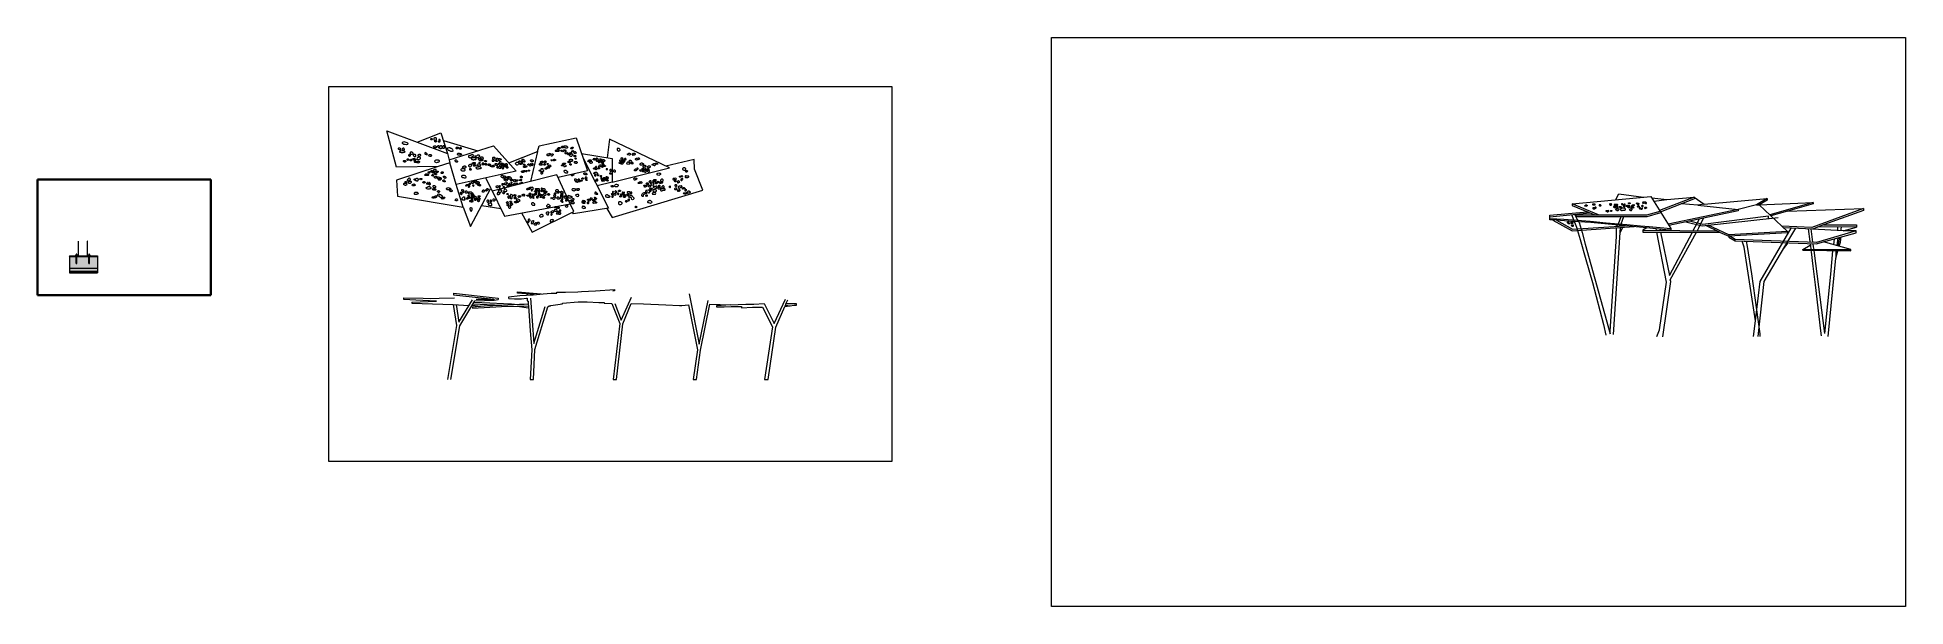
# Model space of a CAD drawing. Header units: metres. Extents: x -438 to -108, y 54494 to 54569.
# Drawn here: x -327.2 to -253, y 54499.1 to 54521.8 of the extents above; entities that cross this region are included whole.
import ezdxf

# ---------------------------------------------------------------- set-up
doc = ezdxf.new("R2010")
doc.units = ezdxf.units.M
doc.header["$MEASUREMENT"] = 0
doc.layers.add('epipla_new', color=141, linetype='Continuous', lineweight=35)
doc.layers.add('text2', color=240, linetype='Continuous', lineweight=9)
picture_1 = doc.add_image_def('image1.jpeg', size_in_pixel=(1536, 1024))
picture_2 = doc.add_image_def('image3.jpeg', size_in_pixel=(1536, 1024))

msp = doc.modelspace()

# ---------------------------------------------------------------- hatches: boundary and pattern name
at = {"layer": 'text2'}
h = msp.add_hatch(dxfattribs=at)
h.set_pattern_fill('ANSI33', color=256, scale=0.017642)
h.set_pattern_definition([(45, (0, 0), (-0.0031187331588, 0.0031187331588), []), (45, (0.0031187, 0), (-0.0031187331588, 0.0031187331588), [0.00220527736529, -0.00110263868264])])
h.paths.add_polyline_path([(-325.20932, 54513.66637), (-325.22083, 54513.66637), (-325.22334, 54513.07418), (-325.16121, 54513.07418), (-325.16121, 54513.0879), (-325.21183, 54513.0879)])
h.paths.add_polyline_path([(-325.57535, 54513.66637), (-325.58535, 54513.66637), (-325.58786, 54513.0879), (-325.6285, 54513.0879), (-325.6285, 54513.07418), (-325.57535, 54513.07418)])
h = msp.add_hatch(dxfattribs=at)
h.set_pattern_fill('ANSI32', color=256, scale=0.072103)
h.set_pattern_definition([(45, (-108.321854, 12669.549014), (-0.019119190234, 0.019119190234), []), (45, (-108.309108, 12669.549014), (-0.019119190234, 0.019119190234), [])])
h.paths.add_polyline_path([(-325.65542, 54513.04881), (-325.65542, 54513.07418), (-325.92651, 54513.07418), (-325.92651, 54513.04881)])
h.paths.add_polyline_path([(-325.6285, 54513.07418), (-325.6285, 54513.04881), (-325.16121, 54513.04881), (-325.16121, 54513.07418)])
h.paths.add_polyline_path([(-325.13429, 54513.04881), (-324.81681, 54513.04881), (-324.81681, 54513.07418), (-325.13429, 54513.07418)])
h = msp.add_hatch(dxfattribs=at)
h.set_pattern_fill('AR-CONC', color=256, scale=0.00629)
h.set_pattern_definition([(50, (-108.321854, 12669.358844), (0.04511447894, -0.00394700548), [0.00471737593, -0.05189113522]), (355, (-108.321854, 12669.358844), (-0.00872722935, 0.047311640876), [0.003773900743, -0.041512908177]), (100.45144446, (-108.318095, 12669.358516), (0.036387249445, 0.043364634907), [0.004009152633, -0.04410067896]), (46.1842, (-108.321854, 12669.371424), (0.06712771419, -0.01041088895), [0.00707606389, -0.07783670283]), (96.63563549, (-108.31626, 12669.370557), (0.05878869019, 0.06127044853), [0.00601373235, -0.06615105568]), (351.18416399, (-108.321854, 12669.371424), (0.05878869015, 0.0612704485), [0.00566085112, -0.06226936233]), (21, (-108.315564, 12669.36828), (0.03754446613, -0.02532406218), [0.00471737593, -0.05189113522]), (326, (-108.315564, 12669.36828), (0.015304131867, 0.045610738234), [0.003773900743, -0.041512908177]), (71.45144474, (-108.312436, 12669.36617), (0.052848597536, 0.020286675956), [0.004009152507, -0.04410067896]), (37.5, (-108.321854, 12669.358844), (0.0007648347837, 0.0209384727073), [0, -0.041009721411, 0, -0.042141891634, 0, -0.041670154041]), (7.5, (-108.321854, 12669.358844), (0.016546638715, 0.024807844211), [0, -0.024027168066, 0, -0.040066246226, 0, -0.015881832295]), (327.5, (-108.33588, 12669.358844), (0.033576548145, -0.00141866412), [0, -0.01572458643, 0, -0.049060709664, 0, -0.065099787823]), (317.5, (-108.34217, 12669.358844), (0.0366814453, 0.006296437787), [0, -0.02044196236, 0, -0.032581343084, 0, -0.046230284106])])
h.paths.add_polyline_path([(-325.65542, 54512.76797), (-325.65542, 54513.04881), (-325.92651, 54513.04881), (-325.92651, 54512.58366), (-324.81681, 54512.58366), (-324.81681, 54513.04881), (-325.13429, 54513.04881), (-325.13429, 54512.76797), (-325.16121, 54512.76797), (-325.16121, 54513.04881), (-325.6285, 54513.04881), (-325.6285, 54512.76797)])
h = msp.add_hatch(dxfattribs=at)
h.set_pattern_fill('ANSI33', color=256, scale=0.017642)
h.set_pattern_definition([(45, (-108.321854, 12669.549014), (-0.0031187331588, 0.0031187331588), []), (45, (-108.3187354, 12669.549014), (-0.0031187331588, 0.0031187331588), [0.0022052773653, -0.00110263868264])])
h.paths.add_polyline_path([(-325.65542, 54513.0879), (-325.70311, 54513.0879), (-325.70311, 54513.07418), (-325.65542, 54513.07418)])
h.paths.add_polyline_path([(-325.13429, 54513.0879), (-325.13429, 54513.07418), (-325.08509, 54513.07418), (-325.08509, 54513.0879)])
h = msp.add_hatch(dxfattribs=at)
h.set_pattern_fill('GRAVEL', color=256, scale=0.058296)
h.set_pattern_definition([(228.012787504, (-108.279881, 12669.4171405), (-0.4663682219458, -0.52466424968902), [0.00784291439, -0.77644992631]), (184.969740728, (-108.2851276, 12669.4113109), (0.6995523329187, 0.05829602774323), [0.01345868733, -1.33240962398]), (132.510447078, (-108.2985357, 12669.410145), (0.58296027743225, -0.64125630517546), [0.009489893764, -0.93950068333]), (267.273689006, (-108.3212711, 12669.395571), (0.05829602774323, 1.1659205548645), [0.01225604028, -1.21334775703]), (292.833654178, (-108.321854, 12669.3833288), (-0.29148013871612, 0.6995523329187), [0.0120180176, -1.1897853821]), (357.273689006, (-108.3171904, 12669.3722525), (-1.1659205548645, 0.05829602774323), [0.01225604028, -1.21334775703]), (37.6942404667, (-108.3049483, 12669.3716696), (-0.75784836066192, -0.58296027743225), [0.0162079863, -1.604589334636]), (72.255328375, (-108.2921231, 12669.38158), (0.40807219420257, 1.28251261035094), [0.01530200773, -1.51489931892]), (121.429565615, (-108.2874595, 12669.396154), (-0.4663682219458, 0.75784836066192), [0.01229754705, -1.2174585054]), (175.236358309, (-108.293872, 12669.406647), (0.64125630517547, -0.0582960277432), [0.01403954895, -0.687937582684]), (222.397437798, (-108.307863, 12669.4078131), (-0.699552332918694, -0.64125630517547), [0.01815618125, -1.7974632847]), (138.814074834, (-108.263558, 12669.394988), (-0.4080721942026, 0.34977616645935), [0.006196926045, -0.61349834917]), (171.46923439, (-108.2682218, 12669.3990687), (0.75784836066192, -0.11659205548645), [0.01178961376, -1.16717458498]), (225, (-108.27988, 12669.400818), (-6e-18, -0.058296027743), [0.00824428254, -0.07419875053]), (203.198590514, (-108.283962, 12669.407813), (0.2914801387161, 0.1165920554864), [0.00443970888, -0.439529611385]), (291.801409486, (-108.288042, 12669.406064), (-0.0582960277432, 0.1748880832297), [0.00627865708, -0.30765505992]), (30.963756532, (-108.285711, 12669.400235), (0.1748880832297, 0.1165920554864), [0.01019766584, -0.329723667594]), (161.565051177, (-108.276966, 12669.405481), (0.1165920554865, -0.058296027743), [0.007373922845, -0.17697430336]), (16.389540334, (-108.321854, 12669.4060642), (0.58296027743225, 0.17488808322968), [0.01033005612, -1.022678187365]), (70.346175942, (-108.3119438, 12669.408979), (-0.23318411097297, -0.64125630517567), [0.00866634578, -0.85796641035]), (293.198590514, (-108.276966, 12669.4171405), (-0.1165920554864, 0.2914801387161), [0.008879359466, -0.4350899608]), (343.610459666, (-108.2734684, 12669.408979), (-0.58296027743225, 0.17488808322968), [0.01033005612, -1.022678187365]), (339.44395478, (-108.321854, 12669.369921), (-0.2914801387161, 0.1165920554865), [0.00996162522, -0.488119854154]), (294.775140569, (-108.3125267, 12669.366423), (-0.29148013871612, 0.64125630517547), [0.00834670866, -0.82632538527]), (66.801409486, (-108.276383, 12669.3588444), (0.1165920554864, 0.2914801387161), [0.008879359466, -0.4350899608]), (17.354024636, (-108.2728854, 12669.367006), (-0.75784836066192, -0.2331841109729), [0.00977222143, -0.96744727543]), (69.44395478, (-108.304948, 12669.3588444), (-0.1165920554864, -0.2914801387161), [0.00498081261, -0.493100666765]), (101.309932474, (-108.279881, 12669.358844), (-0.0582960277432, 0.233184110973), [0.002972514455, -0.29428006857]), (165.963756532, (-108.280464, 12669.361759), (0.1748880832297, -0.058296027743), [0.0120180176, -0.22834266234]), (186.009005957, (-108.292123, 12669.364674), (0.58296027743225, 0.05829602774322), [0.0111374561, -1.10260659012]), (303.690067526, (-108.28571, 12669.394988), (-0.058296027743, 0.1165920554864), [0.00840756971, -0.20178174747]), (353.157226587, (-108.281047, 12669.3879925), (0.99103247163482, -0.11659205548645), [0.01467859001, -1.4531778823]), (60.945395901, (-108.266473, 12669.3862436), (-0.2331841109729, -0.4080721942026), [0.00600192583, -0.5941924145]), (90, (-108.26356, 12669.39149), (-0.05829602774, 0.05829602774), [0.003497761665, -0.05479826608]), (120.256437164, (-108.293289, 12669.366423), (0.2331841109729, -0.40807219420257), [0.00809871736, -0.80177558287]), (48.012787504, (-108.2973698, 12669.3734184), (0.4663682219458, 0.524664249689), [0.01568582878, -0.76860701192]), (0, (-108.286876, 12669.38508), (0.05829602774, 0.05829602774), [0.01515696721, -0.04313906053]), (325.304846469, (-108.2717195, 12669.3850777), (0.58296027743226, -0.40807219420256), [0.00921741813, -0.912523712914]), (254.0546041, (-108.264141, 12669.379831), (-0.0582960277432, -0.2331841109729), [0.00848801823, -0.41591346985]), (207.645975364, (-108.266473, 12669.3716696), (-1.10762452712127, -0.58296027743225), [0.01381994782, -1.36817711805]), (175.42607874, (-108.278715, 12669.365257), (-0.75784836066192, 0.05829602774322), [0.01462058546, -1.44743635223])])
h.paths.add_polyline_path([(-325.92651, 54512.58366), (-325.92651, 54512.46563), (-324.81681, 54512.46563), (-324.81681, 54512.58366)])
h = msp.add_hatch(dxfattribs=at)
h.set_pattern_fill('ANSI31', color=256, scale=0.230116)
h.set_pattern_definition([(45, (-108.321854, 12669.358844), (-0.02033956408, 0.02033956408), [])])
h.paths.add_polyline_path([(-325.92651, 54512.46563), (-325.92651, 54512.40296), (-324.81681, 54512.40296), (-324.81681, 54512.46563)])

# ---------------------------------------------------------------- linework, layer by layer
for points in [[(-313.32168, 54518.04698), (-310.91722, 54517.14372), (-310.81822, 54516.77935), (-311.2835, 54516.62601), (-312.93888, 54516.59782)], [(-325.22083, 54513.66637), (-325.22334, 54513.07418), (-325.08509, 54513.07418), (-325.08509, 54513.0879), (-325.21183, 54513.0879), (-325.20932, 54513.66637)]]:
    msp.add_lwpolyline(points, close=True, dxfattribs=at)
for points in [[(-312.11965, 54517.59542), (-311.17329, 54517.96614), (-310.91722, 54517.14372)], [(-311.07623, 54517.65441), (-309.70783, 54517.25267)], [(-310.84982, 54516.89566), (-309.08512, 54517.44735), (-308.18655, 54516.43701), (-310.56503, 54515.91252), (-310.81822, 54516.77935)], [(-307.33852, 54517.21896), (-307.27154, 54517.4435), (-305.80358, 54517.77206), (-305.34976, 54516.45089), (-306.51872, 54516.18776)], [(-304.37156, 54515.99859), (-302.09159, 54516.56924), (-304.47612, 54517.71922), (-304.56242, 54516.97184)], [(-308.48072, 54516.76777), (-307.33852, 54517.21896), (-307.61131, 54516.02857)], [(-305.53243, 54516.98267), (-304.52082, 54514.97192), (-305.90434, 54514.74158), (-305.94616, 54514.80817)], [(-305.58732, 54517.14248), (-304.37156, 54516.94006), (-304.37156, 54515.99859), (-304.96707, 54515.85891)], [(-304.57553, 54514.96281), (-304.36686, 54514.59642), (-300.77338, 54515.68796), (-301.09557, 54516.51806), (-301.11477, 54516.90248), (-302.24133, 54516.64145)], [(-311.2835, 54516.62601), (-312.93319, 54516.08107), (-312.89568, 54515.44399), (-310.29349, 54515.01032), (-310.56503, 54515.91252)], [(-310.29349, 54515.01032), (-309.99827, 54514.23756), (-309.18715, 54515.76031), (-309.38821, 54516.17202)], [(-309.18715, 54515.76031), (-308.65049, 54514.65681), (-306.03573, 54515.14596), (-306.566, 54516.28974), (-309.13275, 54515.64844)], [(-266.24463, 54515.14877), (-263.11519, 54515.44097), (-262.32091, 54514.16555), (-262.32091, 54514.09831), (-262.51096, 54514.11389), (-263.28853, 54514.1935), (-264.53668, 54514.30775), (-265.49814, 54514.39552), (-266.22845, 54514.44644), (-266.85805, 54514.49151), (-267.13093, 54514.50407), (-267.13093, 54514.55525)], [(-265.19453, 54514.70024), (-266.24463, 54515.14877), (-266.24463, 54515.07334), (-265.33815, 54514.70024)], [(-264.49736, 54515.31192), (-264.38822, 54515.54362), (-263.39837, 54515.41453)], [(-263.07948, 54515.38326), (-262.48433, 54515.3128), (-261.39484, 54515.41225), (-261.00123, 54515.1365), (-258.48949, 54515.35745), (-258.48949, 54515.28698), (-258.80685, 54515.09952), (-256.67157, 54515.19667), (-256.67157, 54515.14263), (-257.68793, 54514.85179), (-254.6707, 54514.95236), (-254.66847, 54514.88532), (-256.25387, 54514.30489), (-254.94989, 54514.30489), (-254.94989, 54514.21705)], [(-262.99497, 54515.24793), (-262.48433, 54515.3128)], [(-261.39484, 54515.41225), (-262.76262, 54514.87483)], [(-262.73102, 54514.82409), (-261.33708, 54515.37179)], [(-258.48949, 54515.35745), (-258.92215, 54515.10188)], [(-256.67157, 54515.19667), (-258.38805, 54514.70548)], [(-309.55259, 54515.07426), (-308.79685, 54514.95776)], [(-307.97472, 54514.78323), (-307.54318, 54514.01479), (-305.88955, 54514.8363), (-306.03573, 54515.14596)], [(-267.13093, 54514.63235), (-267.13093, 54514.68674), (-265.64185, 54514.82524)], [(-267.13093, 54514.63235), (-265.53407, 54514.78088)], [(-267.13093, 54514.55525), (-267.13093, 54514.63235)], [(-267.13093, 54514.55525), (-266.56272, 54514.53053), (-265.52532, 54514.45969), (-264.88773, 54514.39522), (-264.06956, 54514.32511), (-263.52055, 54514.27189), (-263.17519, 54514.24345), (-262.74633, 54514.20173), (-262.32091, 54514.16555)], [(-266.99971, 54514.49803), (-266.23705, 54514.06975), (-263.77079, 54514.23764)], [(-266.86343, 54514.49176), (-266.22298, 54514.13211), (-264.15548, 54514.27286)], [(-266.25809, 54514.71354), (-266.11764, 54514.3497), (-266.07081, 54514.21271), (-266.0003, 54513.99656), (-265.92133, 54513.72285), (-265.68992, 54512.93834), (-265.42516, 54512.01278), (-264.99232, 54510.34896), (-264.89725, 54509.91945)], [(-266.12628, 54514.7258), (-266.07929, 54514.60298), (-266.04068, 54514.51716), (-265.95716, 54514.4085), (-265.84472, 54514.00659), (-265.72302, 54513.54485), (-264.72845, 54509.97186), (-264.72845, 54510.0818), (-264.48354, 54513.84406), (-264.48354, 54514.18912)], [(-266.08932, 54514.70024), (-263.27181, 54514.70024), (-262.74835, 54514.85192)], [(-266.08932, 54514.64572), (-263.26407, 54514.64572), (-262.7184, 54514.80383)], [(-266.08932, 54514.70024), (-266.08932, 54514.64572)], [(-264.40272, 54514.35366), (-264.29443, 54514.64572)], [(-264.29689, 54514.34459), (-264.18524, 54514.64572)], [(-259.63978, 54514.918), (-262.42576, 54514.33392)], [(-261.24142, 54515.0939), (-259.63978, 54514.918), (-259.63978, 54514.86644), (-262.39736, 54514.28831)], [(-261.00123, 54515.1365), (-261.24142, 54515.0939), (-261.91187, 54515.14594)], [(-261.72427, 54514.42942), (-261.07226, 54514.26395), (-258.06183, 54514.60425)], [(-258.43858, 54514.55027), (-258.43858, 54514.64854), (-261.05152, 54514.32644), (-261.57807, 54514.46007)], [(-261.4285, 54514.08403), (-261.18467, 54514.54255)], [(-261.26431, 54514.08262), (-261.20157, 54514.1966), (-261.01949, 54514.57718)], [(-258.80685, 54515.09952), (-257.68754, 54514.04638), (-257.68754, 54513.98948), (-260.01517, 54513.85238)], [(-258.92215, 54515.10188), (-259.63978, 54514.918)], [(-258.92215, 54515.10188), (-258.80685, 54515.09952)], [(-257.68793, 54514.85179), (-258.34401, 54514.66404)], [(-254.6707, 54514.95236), (-256.7184, 54514.20268), (-257.91497, 54514.25689)], [(-325.58535, 54513.66637), (-325.58786, 54513.0879), (-325.70311, 54513.0879), (-325.70311, 54513.07418)], [(-325.58535, 54513.66637), (-325.57535, 54513.66637), (-325.57535, 54513.66637), (-325.57535, 54513.07418), (-325.70311, 54513.07418)], [(-264.59058, 54509.94505), (-264.32532, 54514.00125), (-264.23137, 54514.20629)], [(-264.47307, 54514.25123), (-264.44355, 54514.29922)], [(-264.32532, 54514.00125), (-264.3116, 54514.20083)], [(-264.30737, 54514.26252), (-264.29606, 54514.28572)], [(-264.20233, 54514.26967), (-264.19904, 54514.27684)], [(-263.27047, 54514.19165), (-263.43621, 54514.10139), (-263.43621, 54514.02328), (-260.38331, 54514.02328), (-260.01517, 54513.85238), (-260.01517, 54513.82331), (-259.76068, 54513.67205), (-256.55189, 54513.54928), (-254.95272, 54513.99414), (-254.95272, 54514.06511), (-255.475, 54514.06511), (-254.94989, 54514.21705)], [(-263.43621, 54514.10139), (-260.49683, 54514.07598)], [(-262.89395, 54514.0967), (-262.90528, 54514.15426)], [(-262.87251, 54509.87008), (-262.76602, 54510.13677), (-262.48762, 54512.03235), (-262.8795, 54514.02328)], [(-262.75411, 54514.13879), (-262.74518, 54514.09541)], [(-262.73033, 54514.02328), (-262.37608, 54512.30211), (-261.4608, 54514.02328)], [(-262.63546, 54509.86374), (-262.31565, 54512.05252), (-262.3414, 54512.12582), (-261.29697, 54514.02328)], [(-260.38331, 54514.02328), (-260.93512, 54514.27945)], [(-260.01502, 54513.91305), (-260.8299, 54514.29134)], [(-257.68754, 54514.04638), (-260.01517, 54513.91304), (-260.01517, 54513.85238)], [(-254.95272, 54514.06511), (-256.52927, 54513.6063), (-259.76068, 54513.72993), (-259.97419, 54513.85479)], [(-259.76068, 54513.67205), (-259.76068, 54513.72993)], [(-259.03785, 54509.87657), (-258.95644, 54510.4971), (-258.83264, 54511.50779), (-258.7749, 54512.05754), (-257.53311, 54514.18013)], [(-258.84937, 54509.87136), (-258.61321, 54512.05488), (-257.78898, 54513.44858), (-257.34848, 54514.17177)], [(-256.25387, 54514.30489), (-256.69799, 54514.1423), (-257.79867, 54514.19216)], [(-256.86181, 54514.14972), (-256.80126, 54513.64565), (-256.79688, 54513.61654)], [(-256.67437, 54513.61185), (-256.67665, 54513.62539), (-256.73897, 54514.14415)], [(-255.475, 54514.06511), (-256.69799, 54514.1423)], [(-254.94989, 54514.21705), (-256.47593, 54514.2236)], [(-255.84258, 54513.51676), (-255.81836, 54513.75333)], [(-255.68868, 54513.78941), (-255.73044, 54513.48632)], [(-255.69456, 54514.22024), (-255.69456, 54514.07897)], [(-255.67843, 54513.47221), (-255.61144, 54513.8109)], [(-255.63149, 54513.45947), (-255.58338, 54513.62212), (-255.55315, 54513.82711)], [(-255.54354, 54514.2196), (-255.5678, 54514.16193), (-255.5678, 54514.07097)], [(-325.92651, 54513.07418), (-324.81681, 54513.07418)], [(-325.92651, 54513.07418), (-325.92651, 54512.40296)], [(-325.92651, 54513.04881), (-324.81681, 54513.04881)], [(-325.67335, 54513.0879), (-325.67335, 54513.09332), (-325.61014, 54513.09332), (-325.61014, 54513.0879)], [(-325.66911, 54513.09332), (-325.66911, 54513.12179), (-325.61439, 54513.12179), (-325.61439, 54513.09332)], [(-325.65542, 54512.76797), (-325.65542, 54513.0879)], [(-325.62829, 54513.12179), (-325.62829, 54513.14748), (-325.64175, 54513.14748), (-325.65525, 54513.14748), (-325.65525, 54513.12179)], [(-325.6285, 54512.76797), (-325.6285, 54513.0879)], [(-325.17914, 54513.0879), (-325.17914, 54513.09332), (-325.11593, 54513.09332), (-325.11593, 54513.0879)], [(-325.17489, 54513.09332), (-325.17489, 54513.12179), (-325.12018, 54513.12179), (-325.12018, 54513.09332)], [(-325.16121, 54512.76797), (-325.16121, 54513.0879)], [(-325.13407, 54513.12179), (-325.13407, 54513.14748), (-325.14754, 54513.14748), (-325.16104, 54513.14748), (-325.16104, 54513.12179)], [(-325.13429, 54512.76797), (-325.13429, 54513.0879)], [(-324.81681, 54513.07418), (-324.81681, 54512.40296)], [(-258.95644, 54510.4971), (-259.40938, 54513.41924), (-259.46918, 54513.62525), (-259.46918, 54513.6609)], [(-258.76749, 54509.87019), (-258.76749, 54509.97917), (-259.10132, 54512.36365), (-259.27411, 54513.44375), (-259.31084, 54513.65484)], [(-257.84369, 54513.35608), (-257.65426, 54513.59146)], [(-257.07053, 54513.29638), (-255.17451, 54513.27346), (-255.17451, 54513.33543), (-256.26076, 54513.63027)], [(-257.07053, 54513.29638), (-257.06978, 54513.33543), (-256.78007, 54513.5047)], [(-257.06978, 54513.33543), (-255.17451, 54513.33543)], [(-256.78813, 54513.55832), (-256.77708, 54513.4848), (-256.75964, 54513.33543)], [(-256.75463, 54513.29256), (-256.74837, 54513.23896), (-256.67631, 54512.66628), (-256.58161, 54511.92476), (-256.37417, 54510.10257), (-256.35149, 54509.90364)], [(-256.63189, 54513.33543), (-256.64564, 54513.44098), (-256.66458, 54513.55359)], [(-256.19663, 54509.99615), (-256.6261, 54513.29101)], [(-256.19663, 54509.99615), (-255.96595, 54512.34566), (-255.88093, 54513.282)], [(-256.06615, 54509.8754), (-255.76958, 54512.97945), (-255.68369, 54513.27962)], [(-255.76282, 54513.28057), (-255.76958, 54512.97945)], [(-325.92651, 54512.58366), (-324.81681, 54512.58366)], [(-325.92651, 54512.46563), (-324.81681, 54512.46563)], [(-325.92651, 54512.40296), (-324.81681, 54512.40296)], [(-325.65542, 54512.76797), (-325.6285, 54512.76797)], [(-325.16121, 54512.76797), (-325.13429, 54512.76797)], [(-310.6728, 54511.59296), (-310.67451, 54511.53132), (-309.07278, 54511.35541), (-309.0723, 54511.34216), (-309.7726, 54511.34182)], [(-310.6728, 54511.59296), (-309.01871, 54511.40753)], [(-308.47709, 54511.44622), (-308.03375, 54511.49631), (-307.50996, 54511.53189), (-307.1133, 54511.56912), (-306.78967, 54511.58933), (-306.56679, 54511.59914), (-306.56699, 54511.63713), (-306.2284, 54511.63874), (-305.7362, 54511.64356), (-305.59493, 54511.66172), (-305.30781, 54511.67016), (-305.03638, 54511.68824), (-304.27803, 54511.73767), (-304.28069, 54511.6874), (-304.34498, 54511.67895)], [(-308.47055, 54511.38405), (-308.47709, 54511.44622)], [(-307.46945, 54511.53569), (-308.1318, 54511.59491), (-308.13274, 54511.64774), (-307.18523, 54511.56237)], [(-307.74663, 54511.56048), (-307.74436, 54511.51597)], [(-307.59992, 54511.54736), (-307.59828, 54511.52589)], [(-301.31678, 54511.57206), (-300.91909, 54509.56564), (-300.55341, 54511.29889)], [(-312.32666, 54511.23525), (-311.34562, 54511.2722), (-312.16699, 54511.30988), (-312.64499, 54511.34082), (-312.64448, 54511.40517), (-311.87519, 54511.39142), (-311.56771, 54511.38326), (-311.24096, 54511.40109), (-310.62736, 54511.40653)], [(-312.32666, 54511.23525), (-312.32666, 54511.19531), (-310.68172, 54511.14713), (-310.55028, 54510.30444), (-310.91101, 54508.16826)], [(-310.77282, 54508.16441), (-310.42241, 54510.30005), (-309.82197, 54511.29055), (-309.06352, 54511.32055), (-308.89545, 54511.33931), (-308.89328, 54511.33954)], [(-310.68172, 54511.14713), (-310.05723, 54511.10254)], [(-310.57242, 54511.13933), (-310.46053, 54510.44178), (-309.92268, 54511.323)], [(-309.92904, 54511.11393), (-309.5824, 54511.07937)], [(-309.92071, 54511.04887), (-309.45155, 54511.09117), (-308.75187, 54511.11963), (-308.0558, 54511.16105), (-307.8658, 54511.16105), (-307.70497, 54511.1681)], [(-309.92071, 54511.04887), (-309.92005, 54511.0021), (-308.77121, 54511.06577), (-308.14096, 54511.07702), (-307.69449, 54511.01692)], [(-309.89836, 54511.16453), (-308.75187, 54511.11963)], [(-308.25468, 54511.14922), (-308.36424, 54511.15949), (-308.69312, 54511.17672), (-309.22848, 54511.20229), (-309.85903, 54511.22942)], [(-309.01871, 54511.40753), (-308.89376, 54511.39204), (-308.89328, 54511.33954)], [(-308.47055, 54511.38405), (-308.24841, 54511.37295), (-307.96758, 54511.37295), (-307.76766, 54511.3904), (-307.74954, 54511.3904), (-307.74954, 54511.29522), (-307.70528, 54511.2716), (-307.70528, 54511.17249), (-307.69812, 54511.0691), (-307.68583, 54510.89243), (-307.62385, 54510.09361), (-307.56061, 54509.34801), (-307.62958, 54508.16423), (-307.49646, 54508.16423), (-307.43826, 54509.35268), (-306.92503, 54511.05449), (-306.87756, 54511.08918), (-306.81393, 54511.09258), (-306.81243, 54511.10858), (-306.34861, 54511.16549), (-306.34785, 54511.19634)], [(-308.14096, 54511.07702), (-307.69955, 54511.08985)], [(-307.61795, 54511.40002), (-307.47987, 54509.58923), (-307.02988, 54511.06141)], [(-306.34785, 54511.19634), (-305.72112, 54511.24652), (-305.65757, 54511.25287), (-305.48508, 54511.25469), (-305.3607, 54511.24471), (-304.90285, 54511.22659), (-304.69223, 54511.22478), (-304.69249, 54511.19486), (-304.3805, 54511.18219), (-304.06384, 54510.3897), (-304.33441, 54508.15721), (-304.19815, 54508.15721), (-303.94836, 54510.37227), (-303.60938, 54511.18085), (-303.12993, 54511.17045), (-302.24212, 54511.12593), (-301.69453, 54511.10825), (-301.60945, 54511.10576), (-301.3342, 54511.13378), (-300.97785, 54509.33642), (-301.15768, 54508.16444), (-301.02588, 54508.16284), (-300.85768, 54509.32364), (-300.49573, 54511.15845), (-299.66872, 54511.1338), (-299.06326, 54511.15404), (-298.74224, 54511.16267), (-298.33837, 54511.18509)], [(-304.26024, 54511.18215), (-304.00872, 54510.52238), (-303.60846, 54511.43516)], [(-299.66872, 54511.1338), (-300.2275, 54511.09431), (-300.22828, 54511.04611), (-299.92122, 54511.05276), (-299.63957, 54511.06732), (-299.23004, 54511.06943), (-299.22975, 54511.01465), (-298.80045, 54511.03548), (-298.67543, 54511.03754), (-298.39586, 54511.04031), (-298.00561, 54510.25824), (-298.32067, 54508.16759), (-298.17724, 54508.16759), (-297.87522, 54510.2447), (-297.5071, 54511.06576), (-297.31196, 54511.09414), (-297.13794, 54511.11669), (-297.05056, 54511.12179), (-297.0494, 54511.16747), (-297.46558, 54511.16534)], [(-298.33837, 54511.18509), (-297.93581, 54510.39473), (-297.49172, 54511.35578)], [(-297.46558, 54511.16534), (-297.5071, 54511.06576)], [(-297.48634, 54511.11555), (-297.30338, 54511.09525)], [(-297.46558, 54511.16534), (-297.3961, 54511.33484)]]:
    msp.add_lwpolyline(points, dxfattribs=at)
for points in [[(-312.69089, 54517.58733), (-312.6415, 54517.61456), (-312.56485, 54517.59414), (-312.50183, 54517.57031), (-312.50183, 54517.50222), (-312.5921, 54517.50393), (-312.68919, 54517.52265), (-312.70452, 54517.5669), (-312.69089, 54517.58733), (-312.68238, 54517.58903)], [(-311.54972, 54517.73837), (-311.57418, 54517.72874), (-311.56974, 54517.69467), (-311.55195, 54517.68874), (-311.52748, 54517.68726), (-311.5171, 54517.69763), (-311.5134, 54517.71837), (-311.53193, 54517.73393), (-311.53934, 54517.73689), (-311.54972, 54517.73837)], [(-311.44903, 54517.44211), (-311.46863, 54517.40993), (-311.44296, 54517.38427), (-311.39255, 54517.36515), (-311.35755, 54517.37168), (-311.35848, 54517.39687), (-311.36455, 54517.42065), (-311.38089, 54517.43978), (-311.40889, 54517.44817), (-311.43269, 54517.44631), (-311.44903, 54517.44211)], [(-311.45812, 54517.74814), (-311.40352, 54517.77072), (-311.38092, 54517.76884), (-311.34891, 54517.74626), (-311.34138, 54517.72368), (-311.35456, 54517.69546), (-311.39034, 54517.66911), (-311.4054, 54517.66911), (-311.45435, 54517.68228), (-311.46, 54517.72368), (-311.45812, 54517.74814)], [(-311.41258, 54517.648), (-311.41406, 54517.60874), (-311.39183, 54517.60059), (-311.3555, 54517.6117), (-311.33771, 54517.63244), (-311.35402, 54517.648), (-311.37255, 54517.6554), (-311.39257, 54517.65911), (-311.41258, 54517.648)], [(-311.29216, 54517.45391), (-311.3056, 54517.41959), (-311.2832, 54517.38603), (-311.26604, 54517.36887), (-311.24887, 54517.38305), (-311.24066, 54517.40169), (-311.23543, 54517.43451), (-311.25857, 54517.45018), (-311.27947, 54517.45764), (-311.29216, 54517.45391)], [(-311.27248, 54517.62281), (-311.26803, 54517.608), (-311.25098, 54517.59244), (-311.2406, 54517.58948), (-311.21614, 54517.60281), (-311.21243, 54517.61096), (-311.23319, 54517.62429), (-311.24727, 54517.6354), (-311.26284, 54517.6354), (-311.27248, 54517.62281)], [(-311.24357, 54517.70355), (-311.25394, 54517.69318), (-311.25469, 54517.66726), (-311.23541, 54517.65466), (-311.20131, 54517.65689), (-311.20057, 54517.67392), (-311.2065, 54517.69022), (-311.22281, 54517.69689), (-311.24357, 54517.70355), (-311.24283, 54517.70281)], [(-311.18766, 54517.45764), (-311.19886, 54517.436), (-311.21826, 54517.41736), (-311.2205, 54517.35843), (-311.1996, 54517.32859), (-311.17422, 54517.32859), (-311.13541, 54517.36589), (-311.1272, 54517.38976), (-311.14213, 54517.43302), (-311.16751, 54517.45764), (-311.18766, 54517.45764)], [(-311.08913, 54517.44421), (-311.09137, 54517.40095), (-311.09809, 54517.36067), (-311.0645, 54517.34351), (-311.03837, 54517.35843), (-311.0227, 54517.38454), (-311.03091, 54517.41736), (-311.04434, 54517.45465), (-311.06226, 54517.46435), (-311.07943, 54517.45092), (-311.08913, 54517.44421)], [(-310.92594, 54517.35553), (-310.92261, 54517.32923), (-310.90149, 54517.30209), (-310.86982, 54517.26667), (-310.8306, 54517.2531), (-310.79515, 54517.23577), (-310.74839, 54517.22597), (-310.70917, 54517.23501), (-310.68956, 54517.25084), (-310.7054, 54517.27873), (-310.72274, 54517.31867), (-310.76046, 54517.34957), (-310.78685, 54517.35937), (-310.82381, 54517.37595), (-310.88038, 54517.37369), (-310.91884, 54517.36163), (-310.92594, 54517.35553)], [(-310.51095, 54517.39517), (-310.57388, 54517.37063), (-310.56697, 54517.34226), (-310.54165, 54517.32385), (-310.50328, 54517.34456), (-310.48256, 54517.37523), (-310.491, 54517.39133), (-310.51095, 54517.39517)], [(-310.40736, 54517.3898), (-310.42424, 54517.35759), (-310.42885, 54517.32079), (-310.41043, 54517.31158), (-310.37513, 54517.32002), (-310.36592, 54517.35223), (-310.37743, 54517.3806), (-310.39278, 54517.3875), (-310.40736, 54517.3898)], [(-306.49646, 54517.38246), (-306.53115, 54517.36048), (-306.53961, 54517.33511), (-306.52269, 54517.32159), (-306.49054, 54517.31736), (-306.47277, 54517.3199), (-306.45332, 54517.33765), (-306.43132, 54517.35709), (-306.44486, 54517.37485), (-306.46431, 54517.37992), (-306.48631, 54517.38077), (-306.49646, 54517.38246)], [(-306.37125, 54517.42557), (-306.38817, 54517.38837), (-306.33403, 54517.36893), (-306.29088, 54517.37907), (-306.24773, 54517.374), (-306.20712, 54517.35625), (-306.16482, 54517.3554), (-306.14283, 54517.39852), (-306.15975, 54517.4205), (-306.17921, 54517.43741), (-306.23081, 54517.44755), (-306.29765, 54517.43825), (-306.32472, 54517.43825), (-306.35433, 54517.43487), (-306.37125, 54517.42557)], [(-306.00388, 54517.37502), (-306.01488, 54517.34628), (-305.96835, 54517.33021), (-305.93028, 54517.34289), (-305.91759, 54517.38432), (-305.9582, 54517.39193), (-305.98781, 54517.38263), (-306.00388, 54517.37502)], [(-312.86122, 54517.35074), (-312.7982, 54517.35074), (-312.76073, 54517.3201), (-312.76413, 54517.28946), (-312.81182, 54517.30648), (-312.82886, 54517.30819), (-312.86633, 54517.32521), (-312.86122, 54517.35074)], [(-312.77265, 54517.23159), (-312.65853, 54517.24691), (-312.62106, 54517.23159), (-312.59551, 54517.21117), (-312.67556, 54517.18904), (-312.73347, 54517.18223), (-312.77606, 54517.19074), (-312.82034, 54517.20776), (-312.81012, 54517.22649), (-312.77265, 54517.23159)], [(-312.61595, 54517.30478), (-312.66194, 54517.27585), (-312.70111, 54517.29968), (-312.70622, 54517.32861), (-312.67556, 54517.35585), (-312.65001, 54517.35074), (-312.62787, 54517.3218), (-312.61595, 54517.30478)], [(-312.65203, 54516.86726), (-312.66453, 54516.84452), (-312.66007, 54516.83516), (-312.64489, 54516.81643), (-312.63151, 54516.80038), (-312.59938, 54516.80573), (-312.57975, 54516.81242), (-312.56681, 54516.82044), (-312.57305, 54516.84363), (-312.59179, 54516.86057), (-312.60875, 54516.86815), (-312.63195, 54516.87083), (-312.65203, 54516.86726)], [(-312.51412, 54516.91206), (-312.51701, 54516.92291), (-312.48807, 54516.93158), (-312.47939, 54516.93231), (-312.45985, 54516.92435), (-312.45334, 54516.91568), (-312.45696, 54516.89181), (-312.46926, 54516.87229), (-312.4982, 54516.86723), (-312.50978, 54516.88531), (-312.51267, 54516.89832), (-312.51412, 54516.91206), (-312.5134, 54516.90989)], [(-312.42513, 54517.10716), (-312.38766, 54517.07652), (-312.38084, 54517.06801), (-312.40299, 54517.04929), (-312.42342, 54517.04418), (-312.44727, 54517.04588), (-312.45919, 54517.07652), (-312.44897, 54517.08843), (-312.42513, 54517.10716)], [(-312.36, 54516.91929), (-312.3752, 54516.90411), (-312.39546, 54516.88314), (-312.39763, 54516.86217), (-312.38098, 54516.85711), (-312.37158, 54516.85494), (-312.34987, 54516.85638), (-312.34046, 54516.86868), (-312.33395, 54516.88169), (-312.33178, 54516.90772), (-312.34191, 54516.91495), (-312.34987, 54516.91784), (-312.36, 54516.91929)], [(-312.3604, 54517.20928), (-312.32463, 54517.19396), (-312.30931, 54517.18715), (-312.29568, 54517.18205), (-312.27865, 54517.15822), (-312.28716, 54517.13439), (-312.33485, 54517.11226), (-312.36722, 54517.11737), (-312.39788, 54517.14801), (-312.38766, 54517.17694), (-312.3604, 54517.20928)], [(-312.26327, 54516.95032), (-312.28901, 54516.9321), (-312.28794, 54516.91281), (-312.26756, 54516.88495), (-312.22252, 54516.88495), (-312.2, 54516.88709), (-312.17319, 54516.89781), (-312.17855, 54516.91817), (-312.21073, 54516.93746), (-312.23217, 54516.94818), (-312.26327, 54516.95032)], [(-312.2161, 54517.10632), (-312.18056, 54517.09627), (-312.16782, 54517.07282), (-312.16916, 54517.05472), (-312.17251, 54517.03797), (-312.20403, 54517.01586), (-312.22348, 54517.02055), (-312.25231, 54517.04199), (-312.26505, 54517.06411), (-312.27109, 54517.09024), (-312.25097, 54517.10565), (-312.23152, 54517.11168), (-312.2161, 54517.10632)], [(-312.20154, 54516.84771), (-312.22614, 54516.82963), (-312.2218, 54516.79854), (-312.19648, 54516.78408), (-312.16464, 54516.79131), (-312.14727, 54516.81517), (-312.14727, 54516.83903), (-312.16102, 54516.84409), (-312.19141, 54516.84843), (-312.20154, 54516.84771)], [(-312.10134, 54516.98033), (-312.08096, 54516.98997), (-312.02091, 54516.99426), (-311.9823, 54516.97711), (-311.98659, 54516.9471), (-312.02412, 54516.91603), (-312.07882, 54516.91067), (-312.11528, 54516.91495), (-312.12172, 54516.95353), (-312.11421, 54516.97175), (-312.10134, 54516.98033)], [(-312.09156, 54516.83325), (-312.1082, 54516.81228), (-312.11688, 54516.77251), (-312.06551, 54516.77034), (-312.03078, 54516.78625), (-312.01703, 54516.81662), (-312.04236, 54516.83397), (-312.07275, 54516.84048), (-312.09156, 54516.83325)], [(-312.06992, 54517.09359), (-312.05315, 54517.09828), (-312.01962, 54517.09761), (-312.00018, 54517.09761), (-311.98207, 54517.09359), (-311.9747, 54517.07416), (-311.9861, 54517.05472), (-312.03572, 54517.03328), (-312.06187, 54517.03797), (-312.09003, 54517.06478), (-312.08266, 54517.08622), (-312.06992, 54517.09359)], [(-311.79413, 54517.17711), (-311.75087, 54517.15841), (-311.7193, 54517.1292), (-311.70995, 54517.10934), (-311.75788, 54517.10817), (-311.77893, 54517.11752), (-311.80699, 54517.13037), (-311.80816, 54517.16542), (-311.79413, 54517.17711)], [(-311.65471, 54517.0576), (-311.6056, 54517.02372), (-311.56936, 54517.02956), (-311.56, 54517.04825), (-311.55182, 54517.07863), (-311.56468, 54517.09032), (-311.58689, 54517.10551), (-311.60677, 54517.10551), (-311.636, 54517.09032), (-311.65471, 54517.08331), (-311.65939, 54517.07045), (-311.65471, 54517.0576)], [(-311.32031, 54516.88584), (-311.39046, 54516.88), (-311.41268, 54516.84728), (-311.40917, 54516.82508), (-311.37877, 54516.78536), (-311.32381, 54516.78068), (-311.30277, 54516.78419), (-311.2712, 54516.79237), (-311.24547, 54516.82508), (-311.2408, 54516.85313), (-311.25483, 54516.87766), (-311.28055, 54516.88818), (-311.30627, 54516.88818), (-311.32031, 54516.88584)], [(-310.60564, 54516.86304), (-310.5927, 54516.82256), (-310.56514, 54516.80007), (-310.53251, 54516.79783), (-310.51676, 54516.80682), (-310.51844, 54516.83605), (-310.55276, 54516.87653), (-310.56626, 54516.8889), (-310.58876, 54516.89002), (-310.60958, 54516.87653), (-310.60564, 54516.86304)], [(-310.49637, 54517.15515), (-310.50942, 54517.10224), (-310.48103, 54517.07463), (-310.40582, 54517.08153), (-310.35441, 54517.10454), (-310.36208, 54517.13215), (-310.4204, 54517.14595), (-310.46952, 54517.15592), (-310.49637, 54517.15515)], [(-310.27166, 54516.62819), (-310.2432, 54516.63624), (-310.21374, 54516.63454), (-310.18259, 54516.62605), (-310.16729, 54516.59888), (-310.20241, 54516.57624), (-310.24773, 54516.57737), (-310.30211, 54516.57567), (-310.3225, 54516.59549), (-310.30777, 54516.61303), (-310.28568, 54516.62379), (-310.27166, 54516.62819)], [(-310.04532, 54516.9904), (-310.07143, 54517.00294), (-310.08304, 54517.03542), (-310.05228, 54517.05629), (-309.99889, 54517.06383), (-309.97219, 54517.08355), (-309.92925, 54517.08529), (-309.8776, 54517.08181), (-309.8718, 54517.05223), (-309.92287, 54517.01802), (-309.95188, 54517.00468), (-309.97045, 54516.98264), (-310.0163, 54516.978), (-310.03661, 54516.98612), (-310.04532, 54516.9904)], [(-310.07851, 54516.66736), (-310.05414, 54516.68882), (-310.0257, 54516.70622), (-309.96709, 54516.7039), (-309.95606, 54516.6836), (-309.952, 54516.65576), (-309.98914, 54516.63025), (-310.04021, 54516.61865), (-310.06749, 54516.63778), (-310.07271, 54516.6546), (-310.07851, 54516.66736)], [(-309.93447, 54516.96524), (-309.84916, 54516.978), (-309.79635, 54516.96003), (-309.76792, 54516.94611), (-309.7743, 54516.91769), (-309.79693, 54516.90841), (-309.82015, 54516.90899), (-309.86425, 54516.89217), (-309.88514, 54516.89565), (-309.92751, 54516.90783), (-309.94376, 54516.90841), (-309.95885, 54516.92697), (-309.95362, 54516.95075), (-309.93447, 54516.96524)], [(-309.91017, 54516.77596), (-309.94383, 54516.75103), (-309.9154, 54516.71971), (-309.84808, 54516.72435), (-309.81616, 54516.74117), (-309.80223, 54516.76901), (-309.83995, 54516.79162), (-309.88812, 54516.78176), (-309.91017, 54516.77596)], [(-309.87535, 54516.68086), (-309.88464, 54516.66114), (-309.85969, 54516.63794), (-309.81326, 54516.6391), (-309.78192, 54516.66056), (-309.78482, 54516.68666), (-309.82545, 54516.69535), (-309.85678, 54516.68376), (-309.87535, 54516.68086)], [(-309.79577, 54517.036), (-309.76269, 54517.04295), (-309.73716, 54517.06673), (-309.71453, 54517.07253), (-309.66346, 54517.07659), (-309.64082, 54517.06499), (-309.63096, 54517.04237), (-309.65475, 54517.00468), (-309.69596, 54516.9838), (-309.74644, 54516.98322), (-309.78823, 54516.99772), (-309.82189, 54517.00758), (-309.82537, 54517.02846), (-309.81899, 54517.036), (-309.80564, 54517.03542), (-309.79577, 54517.036)], [(-309.69313, 54516.73015), (-309.72679, 54516.6826), (-309.69255, 54516.6507), (-309.63219, 54516.64432), (-309.60666, 54516.6652), (-309.59795, 54516.69188), (-309.62813, 54516.72783), (-309.66237, 54516.73827), (-309.69313, 54516.73015)], [(-309.66647, 54516.958), (-309.67238, 54516.94214), (-309.69011, 54516.91299), (-309.67386, 54516.89528), (-309.66352, 54516.88716), (-309.64839, 54516.87905), (-309.62254, 54516.86429), (-309.60187, 54516.85543), (-309.58267, 54516.8547), (-309.55756, 54516.85543), (-309.52987, 54516.86244), (-309.514, 54516.87056), (-309.51104, 54516.89528), (-309.52433, 54516.90746), (-309.54944, 54516.90819), (-309.58599, 54516.91262), (-309.61553, 54516.92074), (-309.63768, 54516.94103), (-309.64691, 54516.9639), (-309.65651, 54516.96796), (-309.66647, 54516.958)], [(-309.66469, 54516.78408), (-309.62929, 54516.79568), (-309.60782, 54516.78988), (-309.63277, 54516.76089), (-309.65773, 54516.76843), (-309.66469, 54516.78408)], [(-309.56642, 54516.99785), (-309.53356, 54516.99231), (-309.50698, 54516.98973), (-309.49369, 54516.97682), (-309.48667, 54516.96058), (-309.49184, 54516.93955), (-309.52175, 54516.93291), (-309.55719, 54516.9366), (-309.59301, 54516.95099), (-309.60113, 54516.97313), (-309.59448, 54516.99342), (-309.58599, 54516.99858), (-309.56642, 54516.99785)], [(-309.52417, 54516.75566), (-309.48325, 54516.7618), (-309.46669, 54516.74668), (-309.47071, 54516.72541), (-309.47639, 54516.70248), (-309.49768, 54516.7013), (-309.52984, 54516.70697), (-309.54569, 54516.72399), (-309.53978, 54516.73864), (-309.53031, 54516.75424), (-309.52417, 54516.75566)], [(-309.42195, 54516.86681), (-309.44027, 54516.84968), (-309.42312, 54516.82973), (-309.37614, 54516.81916), (-309.36557, 54516.837), (-309.37262, 54516.85531), (-309.40997, 54516.87033), (-309.41537, 54516.8701), (-309.42195, 54516.86681)], [(-309.41726, 54516.74455), (-309.4253, 54516.73155), (-309.42317, 54516.69964), (-309.4078, 54516.68854), (-309.36759, 54516.68523), (-309.35932, 54516.70248), (-309.35553, 54516.7247), (-309.37185, 54516.74195), (-309.39929, 54516.74928), (-309.41253, 54516.7488), (-309.41726, 54516.74455)], [(-309.28393, 54516.71851), (-309.29528, 54516.69205), (-309.28468, 54516.66483), (-309.24951, 54516.6671), (-309.21963, 54516.68109), (-309.20336, 54516.69092), (-309.22265, 54516.71359), (-309.25216, 54516.73212), (-309.28052, 54516.7306), (-309.28393, 54516.71851)], [(-309.20412, 54516.65009), (-309.16024, 54516.65425), (-309.14587, 54516.65236), (-309.13376, 54516.66219), (-309.09632, 54516.67504), (-309.06795, 54516.66861), (-309.05622, 54516.64631), (-309.06984, 54516.61683), (-309.11447, 54516.61003), (-309.1557, 54516.61267), (-309.161, 54516.62779), (-309.18407, 54516.62666), (-309.20828, 54516.62552), (-309.21584, 54516.65085), (-309.20412, 54516.65009), (-309.20336, 54516.65161)], [(-309.12706, 54516.88792), (-309.07383, 54516.88913), (-309.06234, 54516.87341), (-309.06112, 54516.84802), (-309.10105, 54516.83835), (-309.13251, 54516.84319), (-309.14037, 54516.87099), (-309.12706, 54516.88792)], [(-309.1071, 54516.98283), (-309.06112, 54516.98343), (-309.03027, 54516.9798), (-309.01394, 54516.95865), (-309.04116, 54516.92721), (-309.08472, 54516.92479), (-309.11133, 54516.93386), (-309.12404, 54516.95925), (-309.12041, 54516.97678), (-309.1071, 54516.98283)], [(-308.99156, 54516.74405), (-309.01697, 54516.73861), (-309.02301, 54516.71383), (-309.01515, 54516.68844), (-308.98672, 54516.68239), (-308.98128, 54516.67635), (-308.9607, 54516.65328), (-308.94194, 54516.6557), (-308.9359, 54516.67928), (-308.94073, 54516.72401), (-308.95767, 54516.7494), (-308.99156, 54516.74405)], [(-308.95647, 54516.88671), (-309.0085, 54516.87402), (-308.997, 54516.83291), (-308.93349, 54516.83049), (-308.91111, 54516.85105), (-308.90324, 54516.89094), (-308.91715, 54516.92903), (-308.90687, 54516.95804), (-308.93954, 54516.96227), (-308.96555, 54516.94112), (-308.96252, 54516.90303), (-308.95647, 54516.88671)], [(-308.86574, 54516.75433), (-308.88812, 54516.73559), (-308.89356, 54516.71443), (-308.88328, 54516.69871), (-308.84577, 54516.68602), (-308.81795, 54516.69206), (-308.81371, 54516.73377), (-308.82823, 54516.7507), (-308.84517, 54516.76219), (-308.86574, 54516.75433)], [(-308.85364, 54516.94837), (-308.87904, 54516.90424), (-308.87239, 54516.87644), (-308.84154, 54516.87099), (-308.79073, 54516.88853), (-308.78528, 54516.91875), (-308.81492, 54516.93809), (-308.85364, 54516.94837)], [(-308.85268, 54516.63272), (-308.87029, 54516.61209), (-308.87089, 54516.5757), (-308.83933, 54516.55204), (-308.80594, 54516.54961), (-308.78713, 54516.56478), (-308.7938, 54516.59207), (-308.80959, 54516.61148), (-308.80898, 54516.6315), (-308.82355, 54516.64363), (-308.8454, 54516.63696), (-308.85268, 54516.63272)], [(-308.84335, 54516.81417), (-308.85666, 54516.80208), (-308.83912, 54516.79846), (-308.80645, 54516.79302), (-308.78528, 54516.81055), (-308.82218, 54516.82324), (-308.84335, 54516.81417)], [(-308.7677, 54516.63696), (-308.72764, 54516.63635), (-308.70457, 54516.61148), (-308.69911, 54516.58298), (-308.69182, 54516.5757), (-308.67968, 54516.56235), (-308.70397, 54516.54051), (-308.73189, 54516.54537), (-308.74585, 54516.57024), (-308.76406, 54516.58298), (-308.77863, 54516.61088), (-308.7677, 54516.63696)], [(-308.77377, 54516.70247), (-308.77559, 54516.677), (-308.7592, 54516.66062), (-308.73249, 54516.65698), (-308.71186, 54516.65759), (-308.71064, 54516.6867), (-308.73735, 54516.69519), (-308.75435, 54516.70005), (-308.75981, 54516.70793), (-308.77377, 54516.70247)], [(-308.7592, 54516.76131), (-308.77074, 54516.74069), (-308.76345, 54516.72249), (-308.73978, 54516.70793), (-308.72339, 54516.70308), (-308.70336, 54516.70975), (-308.68879, 54516.7328), (-308.70639, 54516.75161), (-308.72825, 54516.7601), (-308.73978, 54516.76374), (-308.7592, 54516.76131)], [(-308.67665, 54516.6406), (-308.66269, 54516.61573), (-308.6378, 54516.60785), (-308.6117, 54516.6133), (-308.60381, 54516.6315), (-308.61291, 54516.65577), (-308.64508, 54516.66426), (-308.66208, 54516.67578), (-308.67908, 54516.67821), (-308.68697, 54516.65334), (-308.67665, 54516.6406)], [(-308.63598, 54516.73705), (-308.64933, 54516.70429), (-308.60866, 54516.69519), (-308.58378, 54516.6861), (-308.57346, 54516.66729), (-308.54736, 54516.66729), (-308.53097, 54516.68913), (-308.54311, 54516.70975), (-308.55282, 54516.73462), (-308.57831, 54516.74311), (-308.60745, 54516.73523), (-308.62141, 54516.73887), (-308.6293, 54516.73826), (-308.63598, 54516.73705)], [(-308.58074, 54516.61755), (-308.59045, 54516.59753), (-308.56617, 54516.57327), (-308.53582, 54516.56478), (-308.51822, 54516.57266), (-308.50911, 54516.59329), (-308.52307, 54516.61876), (-308.53946, 54516.63514), (-308.55464, 54516.63211), (-308.58074, 54516.61755)], [(-308.1737, 54516.79388), (-308.20827, 54516.73911), (-308.16274, 54516.68519), (-308.11468, 54516.69446), (-308.08602, 54516.72732), (-308.08011, 54516.77871), (-308.09445, 54516.79219), (-308.12649, 54516.80567), (-308.1737, 54516.79388)], [(-308.06157, 54516.84527), (-308.07759, 54516.84106), (-308.09276, 54516.81915), (-308.0641, 54516.8082), (-308.03374, 54516.81241), (-308.02869, 54516.83937), (-308.0388, 54516.84948), (-308.06157, 54516.84527)], [(-308.01435, 54516.75512), (-308.04133, 54516.7467), (-308.03627, 54516.71637), (-308.01773, 54516.70204), (-307.99328, 54516.70289), (-307.97894, 54516.71637), (-307.9899, 54516.74838), (-308.00255, 54516.76102), (-308.01435, 54516.75512)], [(-307.97726, 54516.84527), (-307.93847, 54516.84611), (-307.9233, 54516.81325), (-307.92414, 54516.78882), (-307.91487, 54516.76776), (-307.93089, 54516.74248), (-307.95196, 54516.73153), (-307.98232, 54516.78377), (-307.98737, 54516.82589), (-307.99243, 54516.84021), (-307.97726, 54516.84527)], [(-307.96377, 54516.90172), (-307.90728, 54516.90677), (-307.88283, 54516.89161), (-307.83393, 54516.85032), (-307.82381, 54516.82336), (-307.85669, 54516.80651), (-307.89716, 54516.84864), (-307.91571, 54516.86043), (-307.95702, 54516.8756), (-307.96377, 54516.90172)], [(-307.8862, 54516.71131), (-307.89885, 54516.70204), (-307.8921, 54516.68182), (-307.87018, 54516.67677), (-307.84826, 54516.68941), (-307.83646, 54516.7071), (-307.84826, 54516.71974), (-307.86512, 54516.71889), (-307.8862, 54516.71131)], [(-307.80864, 54516.65149), (-307.87187, 54516.64391), (-307.88367, 54516.63296), (-307.89632, 54516.62538), (-307.88789, 54516.59842), (-307.83056, 54516.59336), (-307.80189, 54516.59842), (-307.76564, 54516.60937), (-307.74793, 54516.62706), (-307.79093, 54516.65149), (-307.80864, 54516.65149)], [(-307.69482, 54516.72985), (-307.71674, 54516.71468), (-307.7218, 54516.69362), (-307.69145, 54516.6793), (-307.67543, 54516.69025), (-307.6788, 54516.72985), (-307.69482, 54516.72985)], [(-307.61557, 54516.74417), (-307.62315, 54516.70878), (-307.6299, 54516.67424), (-307.64929, 54516.64644), (-307.62821, 54516.63464), (-307.60629, 54516.67508), (-307.59027, 54516.70457), (-307.58269, 54516.7349), (-307.59365, 54516.74922), (-307.61557, 54516.74417)], [(-307.61135, 54516.87139), (-307.60461, 54516.83179), (-307.57426, 54516.81915), (-307.52704, 54516.81325), (-307.51018, 54516.83263), (-307.51439, 54516.87307), (-307.5439, 54516.89076), (-307.57594, 54516.88992), (-307.59702, 54516.88571), (-307.61135, 54516.87139)], [(-307.54643, 54516.72985), (-307.56329, 54516.70794), (-307.5751, 54516.67761), (-307.55739, 54516.65823), (-307.5203, 54516.68267), (-307.51524, 54516.72563), (-307.5203, 54516.7408), (-307.54643, 54516.72985)], [(-307.24128, 54516.74863), (-307.26243, 54516.70889), (-307.25397, 54516.68945), (-307.21082, 54516.67592), (-307.19136, 54516.68522), (-307.16344, 54516.68353), (-307.14906, 54516.69959), (-307.16767, 54516.71566), (-307.19052, 54516.72157), (-307.2142, 54516.73848), (-307.23197, 54516.75877), (-307.24128, 54516.74863)], [(-307.14399, 54516.83993), (-307.1829, 54516.82894), (-307.21082, 54516.81626), (-307.20997, 54516.78921), (-307.18375, 54516.77145), (-307.17106, 54516.76723), (-307.15668, 54516.75793), (-307.14737, 54516.77822), (-307.12453, 54516.7909), (-307.11184, 54516.79513), (-307.10761, 54516.81457), (-307.12368, 54516.82979), (-307.12706, 54516.84416), (-307.14399, 54516.83993)], [(-307.05854, 54516.73003), (-307.0873, 54516.72073), (-307.09238, 54516.70382), (-307.05938, 54516.68776), (-307.03146, 54516.69537), (-307.01793, 54516.71312), (-307.02131, 54516.72496), (-307.04838, 54516.73341), (-307.05854, 54516.73003), (-307.05769, 54516.72665)], [(-307.03992, 54516.8467), (-307.05685, 54516.81795), (-307.06361, 54516.78921), (-307.034, 54516.78245), (-306.99593, 54516.79851), (-306.99255, 54516.82387), (-307.01285, 54516.8374), (-307.01539, 54516.85092), (-307.02047, 54516.85853), (-307.02554, 54516.85853), (-307.03992, 54516.8467)], [(-306.87552, 54517.1438), (-306.90513, 54517.13196), (-306.9322, 54517.13112), (-306.95843, 54517.10322), (-306.94743, 54517.06855), (-306.9119, 54517.0508), (-306.88482, 54517.05165), (-306.86283, 54517.0787), (-306.8476, 54517.0973), (-306.83406, 54517.10914), (-306.83068, 54517.13365), (-306.84506, 54517.14802), (-306.85268, 54517.15141), (-306.87552, 54517.1438)], [(-306.94348, 54516.75116), (-306.95448, 54516.73426), (-306.95448, 54516.7165), (-306.93502, 54516.71312), (-306.91725, 54516.73087), (-306.91556, 54516.74525), (-306.93248, 54516.75032), (-306.94348, 54516.75116)], [(-306.8648, 54516.68269), (-306.91133, 54516.66409), (-306.90287, 54516.62773), (-306.87241, 54516.6159), (-306.83688, 54516.62097), (-306.81911, 54516.62181), (-306.80304, 54516.6438), (-306.81996, 54516.65732), (-306.83096, 54516.67169), (-306.84196, 54516.68945), (-306.8648, 54516.68269)], [(-306.74946, 54517.13196), (-306.8053, 54517.08208), (-306.77653, 54517.03558), (-306.74862, 54517.04911), (-306.72746, 54517.07785), (-306.72239, 54517.088), (-306.70885, 54517.10406), (-306.73508, 54517.13281), (-306.74946, 54517.13196)], [(-306.76742, 54516.8925), (-306.80211, 54516.87643), (-306.78181, 54516.85868), (-306.75896, 54516.86291), (-306.75473, 54516.89165), (-306.76742, 54516.8925)], [(-306.70397, 54516.90264), (-306.71243, 54516.87643), (-306.68621, 54516.85699), (-306.65152, 54516.86122), (-306.62022, 54516.86882), (-306.62106, 54516.9018), (-306.6456, 54516.9111), (-306.66844, 54516.91279), (-306.70397, 54516.90264)], [(-306.59799, 54517.29369), (-306.61829, 54517.26156), (-306.60391, 54517.2269), (-306.56076, 54517.22014), (-306.53284, 54517.2176), (-306.51254, 54517.2176), (-306.488, 54517.23197), (-306.47701, 54517.25142), (-306.49393, 54517.27931), (-306.521, 54517.29284), (-306.53792, 54517.29707), (-306.56668, 54517.29031), (-306.58614, 54517.29284), (-306.59799, 54517.29369)], [(-306.40594, 54517.26579), (-306.41271, 54517.25564), (-306.39579, 54517.23873), (-306.35349, 54517.21929), (-306.30865, 54517.2176), (-306.3078, 54517.23535), (-306.33572, 54517.24803), (-306.3611, 54517.25902), (-306.38056, 54517.27847), (-306.39494, 54517.27678), (-306.40594, 54517.26579)], [(-306.37043, 54516.68537), (-306.38735, 54516.67438), (-306.36535, 54516.6524), (-306.32897, 54516.65493), (-306.31374, 54516.65662), (-306.30021, 54516.66423), (-306.32051, 54516.68368), (-306.34166, 54516.69129), (-306.37043, 54516.68537)], [(-306.33151, 54516.75047), (-306.34166, 54516.72003), (-306.29936, 54516.70904), (-306.2596, 54516.70989), (-306.24775, 54516.71327), (-306.22491, 54516.72933), (-306.23845, 54516.75638), (-306.26975, 54516.75977), (-306.30698, 54516.75723), (-306.33151, 54516.75047)], [(-306.2858, 54517.29284), (-306.23758, 54517.28777), (-306.21897, 54517.27762), (-306.21389, 54517.2548), (-306.25196, 54517.24212), (-306.28919, 54517.2641), (-306.29596, 54517.28523), (-306.2858, 54517.29284), (-306.28665, 54517.29369)], [(-306.26129, 54516.63549), (-306.28667, 54516.62365), (-306.27144, 54516.61182), (-306.2283, 54516.6245), (-306.21138, 54516.62788), (-306.18938, 54516.64648), (-306.20799, 54516.6617), (-306.23337, 54516.65071), (-306.24691, 54516.63887), (-306.26129, 54516.63549)], [(-306.22997, 54517.19562), (-306.25281, 54517.17702), (-306.23927, 54517.14489), (-306.18767, 54517.1432), (-306.14029, 54517.15335), (-306.15721, 54517.18801), (-306.18597, 54517.19731), (-306.21389, 54517.19815), (-306.22997, 54517.19562), (-306.23081, 54517.19731)], [(-305.97958, 54517.1792), (-306.04391, 54517.17578), (-306.05592, 54517.16892), (-306.07308, 54517.16549), (-306.09796, 54517.15777), (-306.1194, 54517.13463), (-306.12969, 54517.10891), (-306.10053, 54517.09006), (-306.07737, 54517.1012), (-306.04306, 54517.12263), (-306.00874, 54517.14063), (-305.98644, 54517.14577), (-305.96414, 54517.15092), (-305.96585, 54517.17235), (-305.97958, 54517.1792)], [(-306.10052, 54516.83844), (-306.12711, 54516.80672), (-306.08079, 54516.76815), (-306.04391, 54516.78272), (-306.04734, 54516.81101), (-306.07822, 54516.84358), (-306.0868, 54516.84444), (-306.10052, 54516.83844)], [(-305.98038, 54516.91056), (-306.00097, 54516.91399), (-306.06016, 54516.89942), (-306.07646, 54516.87456), (-306.02156, 54516.83598), (-306.00612, 54516.82227), (-305.97867, 54516.83084), (-305.95293, 54516.84884), (-305.94607, 54516.88227), (-305.93406, 54516.89856), (-305.96923, 54516.90885), (-305.98038, 54516.91056)], [(-306.04734, 54516.72272), (-306.05506, 54516.71672), (-306.05077, 54516.69529), (-306.0319, 54516.68414), (-305.99844, 54516.69529), (-306.00445, 54516.72186), (-306.02675, 54516.72872), (-306.04734, 54516.72272)], [(-305.95041, 54517.1072), (-305.97701, 54517.1312), (-305.9873, 54517.1312), (-306.01732, 54517.11406), (-306.03963, 54517.1072), (-306.04649, 54517.07463), (-306.04649, 54517.05234), (-306.0096, 54517.02148), (-305.98387, 54517.03005), (-305.95299, 54517.0592), (-305.94012, 54517.08063), (-305.93755, 54517.10034), (-305.95041, 54517.1072)], [(-305.95481, 54517.24912), (-305.96412, 54517.24821), (-305.99288, 54517.22622), (-305.96496, 54517.21693), (-305.91928, 54517.22707), (-305.89897, 54517.23468), (-305.92012, 54517.25751), (-305.94466, 54517.24905), (-305.95481, 54517.24912)], [(-305.86598, 54517.2127), (-305.89221, 54517.18734), (-305.88036, 54517.15352), (-305.83383, 54517.14422), (-305.78222, 54517.16958), (-305.82029, 54517.20171), (-305.84483, 54517.21862), (-305.86598, 54517.2127)], [(-305.87579, 54517.06434), (-305.88779, 54517.04634), (-305.87407, 54517.01205), (-305.83032, 54517.01205), (-305.80116, 54517.04377), (-305.82689, 54517.06434), (-305.85005, 54517.0712), (-305.87579, 54517.06434)], [(-305.85429, 54516.82998), (-305.86801, 54516.8137), (-305.8723, 54516.78798), (-305.85086, 54516.76141), (-305.81826, 54516.75284), (-305.78223, 54516.75198), (-305.75821, 54516.76912), (-305.75907, 54516.79912), (-305.78824, 54516.82141), (-305.81654, 54516.82313), (-305.85429, 54516.82998)], [(-305.80968, 54516.95685), (-305.8337, 54516.95856), (-305.8397, 54516.93713), (-305.83198, 54516.92342), (-305.80882, 54516.92342), (-305.79252, 54516.94828), (-305.80968, 54516.95685)], [(-305.29724, 54516.8792), (-305.32325, 54516.86249), (-305.33904, 54516.82908), (-305.31025, 54516.81702), (-305.26474, 54516.82908), (-305.23501, 54516.83836), (-305.21087, 54516.85136), (-305.20808, 54516.88384), (-305.22573, 54516.88941), (-305.2508, 54516.89405), (-305.28238, 54516.88663), (-305.29724, 54516.8792)], [(-305.20251, 54516.82073), (-305.1895, 54516.82258), (-305.15607, 54516.80216), (-305.15142, 54516.78639), (-305.20251, 54516.76133), (-305.25916, 54516.77061), (-305.26938, 54516.79381), (-305.23409, 54516.8133), (-305.21644, 54516.81609), (-305.20251, 54516.82073)], [(-305.10684, 54516.93211), (-305.13192, 54516.89962), (-305.09384, 54516.88941), (-305.02696, 54516.88477), (-305.02232, 54516.91354), (-305.06319, 54516.94232), (-305.09291, 54516.95345), (-305.10684, 54516.93211)], [(-304.97309, 54516.95067), (-304.9378, 54516.94046), (-304.92851, 54516.89312), (-304.93966, 54516.85971), (-304.96566, 54516.83651), (-304.98981, 54516.843), (-304.9991, 54516.87363), (-304.97867, 54516.8922), (-304.99724, 54516.90426), (-305.00932, 54516.92097), (-305.00281, 54516.95717), (-304.97309, 54516.95067)], [(-304.90514, 54516.82591), (-304.86785, 54516.8294), (-304.85677, 54516.82242), (-304.84803, 54516.81019), (-304.87659, 54516.79097), (-304.91039, 54516.7898), (-304.92671, 54516.80087), (-304.92904, 54516.82125), (-304.90514, 54516.82591)], [(-304.86957, 54516.6918), (-304.90467, 54516.64601), (-304.91052, 54516.61192), (-304.85397, 54516.61192), (-304.82375, 54516.64601), (-304.8218, 54516.68888), (-304.84715, 54516.69083), (-304.86957, 54516.6918)], [(-304.883, 54516.88755), (-304.90529, 54516.86714), (-304.88857, 54516.84764), (-304.85421, 54516.83651), (-304.82727, 54516.83929), (-304.83563, 54516.85693), (-304.85885, 54516.87549), (-304.883, 54516.88755)], [(-304.83871, 54516.92491), (-304.82356, 54516.90919), (-304.77577, 54516.90162), (-304.75595, 54516.89463), (-304.78334, 54516.86784), (-304.81481, 54516.86842), (-304.8457, 54516.88065), (-304.86027, 54516.89288), (-304.8661, 54516.91385), (-304.85444, 54516.93248), (-304.84512, 54516.9354), (-304.83871, 54516.92491)], [(-304.75887, 54516.81252), (-304.72507, 54516.80145), (-304.70583, 54516.7799), (-304.73497, 54516.77233), (-304.75595, 54516.77175), (-304.79616, 54516.77641), (-304.8253, 54516.80262), (-304.80549, 54516.81543), (-304.78393, 54516.82009), (-304.75887, 54516.81252)], [(-304.76234, 54516.64017), (-304.78378, 54516.61192), (-304.75844, 54516.59146), (-304.71652, 54516.62068), (-304.69409, 54516.63043), (-304.6551, 54516.62361), (-304.6395, 54516.65965), (-304.68045, 54516.67329), (-304.71749, 54516.6616), (-304.73309, 54516.65673), (-304.74576, 54516.66257), (-304.76234, 54516.64017)], [(-304.76039, 54516.73174), (-304.72724, 54516.72492), (-304.6824, 54516.71031), (-304.69409, 54516.68401), (-304.73894, 54516.68011), (-304.76039, 54516.68401), (-304.77598, 54516.70836), (-304.76039, 54516.73174)], [(-304.71807, 54516.89929), (-304.74605, 54516.88589), (-304.75246, 54516.85852), (-304.74896, 54516.83115), (-304.70001, 54516.82882), (-304.67786, 54516.83348), (-304.65863, 54516.83523), (-304.65863, 54516.85328), (-304.67786, 54516.87483), (-304.69185, 54516.89521), (-304.70583, 54516.90395), (-304.71807, 54516.89929)], [(-304.17167, 54517.34277), (-304.09389, 54517.33747), (-304.05147, 54517.29566), (-304.07268, 54517.25091), (-304.13514, 54517.24679), (-304.16932, 54517.29861), (-304.17167, 54517.34277)], [(-304.02729, 54516.79585), (-304.07474, 54516.7968), (-304.09561, 54516.75697), (-304.04532, 54516.74085), (-304.0197, 54516.73327), (-303.99313, 54516.7143), (-303.94284, 54516.73422), (-303.94379, 54516.74844), (-303.92671, 54516.77404), (-303.95707, 54516.79775), (-303.97036, 54516.7987), (-303.98839, 54516.79206), (-304.00926, 54516.79206), (-304.02729, 54516.79585)], [(-304.03773, 54516.87266), (-304.00072, 54516.85275), (-303.99977, 54516.83758), (-304.04437, 54516.8243), (-304.07284, 54516.84896), (-304.07759, 54516.87077), (-304.05861, 54516.87835), (-304.03773, 54516.87266)], [(-303.94406, 54516.95085), (-304.01662, 54516.96215), (-304.02228, 54516.94143), (-303.99023, 54516.91883), (-303.92992, 54516.93578), (-303.94406, 54516.95085), (-303.945, 54516.95462)], [(-303.93463, 54516.89811), (-303.89977, 54516.86892), (-303.91861, 54516.85385), (-303.96856, 54516.85856), (-303.96385, 54516.9), (-303.93463, 54516.89811)], [(-303.8706, 54516.84131), (-303.86301, 54516.81995), (-303.8828, 54516.80677), (-303.9205, 54516.81336), (-303.9205, 54516.83596), (-303.87526, 54516.8482), (-303.8706, 54516.84131)], [(-303.82249, 54516.93767), (-303.81212, 54516.90753), (-303.87715, 54516.89623), (-303.8828, 54516.93484), (-303.83757, 54516.94897), (-303.82249, 54516.93767)], [(-303.71977, 54516.79358), (-303.6915, 54516.77663), (-303.67077, 54516.74556), (-303.75464, 54516.72672), (-303.79705, 54516.75215), (-303.77537, 54516.78887), (-303.73956, 54516.79452), (-303.71977, 54516.79358)], [(-303.71412, 54517.15332), (-303.76877, 54517.11377), (-303.69998, 54517.07139), (-303.65946, 54517.09022), (-303.64249, 54517.12695), (-303.66134, 54517.14767), (-303.71412, 54517.15332)], [(-303.66794, 54516.86515), (-303.62365, 54516.86139), (-303.59066, 54516.82654), (-303.57747, 54516.81242), (-303.60668, 54516.803), (-303.66982, 54516.8143), (-303.70846, 54516.8369), (-303.67736, 54516.86327), (-303.66794, 54516.86515)], [(-303.5558, 54516.79076), (-303.59349, 54516.78417), (-303.61894, 54516.73896), (-303.55108, 54516.73802), (-303.55108, 54516.7691), (-303.5558, 54516.79076)], [(-303.56333, 54517.12978), (-303.5247, 54517.14108), (-303.50396, 54517.13166), (-303.49171, 54517.14296), (-303.46533, 54517.14955), (-303.438, 54517.11659), (-303.487, 54517.08928), (-303.52564, 54517.08457), (-303.56239, 54517.08552), (-303.57747, 54517.11188), (-303.56333, 54517.12978)], [(-303.40596, 54516.95556), (-303.44177, 54516.92731), (-303.42952, 54516.89341), (-303.32303, 54516.90659), (-303.2712, 54516.92731), (-303.30135, 54516.96874), (-303.35789, 54516.9565), (-303.40596, 54516.95556)], [(-303.14721, 54516.74435), (-303.11874, 54516.7216), (-303.14626, 54516.70263), (-303.20889, 54516.69505), (-303.23261, 54516.68746), (-303.27531, 54516.71117), (-303.244, 54516.74625), (-303.18422, 54516.75668), (-303.16429, 54516.75004), (-303.14721, 54516.74435)], [(-303.05611, 54516.66375), (-303.02764, 54516.65048), (-303.021, 54516.61918), (-303.09027, 54516.61065), (-303.10735, 54516.60212), (-303.15005, 54516.62203), (-303.12823, 54516.65996), (-303.08932, 54516.66565), (-303.07794, 54516.6666), (-303.05611, 54516.66375)], [(-302.92421, 54516.64953), (-302.95553, 54516.63436), (-302.95173, 54516.59263), (-302.87392, 54516.59169), (-302.85684, 54516.62582), (-302.87961, 54516.65427), (-302.89954, 54516.65237), (-302.92421, 54516.64953)], [(-302.67749, 54516.75099), (-302.74771, 54516.72823), (-302.78851, 54516.69125), (-302.70311, 54516.6628), (-302.69172, 54516.65048), (-302.65282, 54516.69789), (-302.63764, 54516.71022), (-302.59209, 54516.71496), (-302.55318, 54516.7216), (-302.59873, 54516.76237), (-302.65567, 54516.75384), (-302.67749, 54516.75099)], [(-312.63559, 54515.95875), (-312.6443, 54515.94767), (-312.64905, 54515.91445), (-312.62926, 54515.89467), (-312.59601, 54515.88359), (-312.55959, 54515.87489), (-312.53505, 54515.89151), (-312.51922, 54515.92552), (-312.52872, 54515.94293), (-312.54455, 54515.95875), (-312.56909, 54515.96112), (-312.59601, 54515.95875), (-312.62372, 54515.96745), (-312.63559, 54515.95875)], [(-312.60788, 54515.97536), (-312.60788, 54516.01175), (-312.58493, 54516.01887), (-312.55959, 54516.01491), (-312.53268, 54516.00938), (-312.52951, 54515.99039), (-312.54851, 54515.9809), (-312.58413, 54515.9714), (-312.60788, 54515.97536)], [(-312.44511, 54516.16843), (-312.46777, 54516.13773), (-312.48791, 54516.12012), (-312.49295, 54516.10603), (-312.50252, 54516.07633), (-312.48691, 54516.04966), (-312.46173, 54516.05318), (-312.42949, 54516.07633), (-312.41741, 54516.07231), (-312.4028, 54516.0859), (-312.39122, 54516.11106), (-312.39776, 54516.14226), (-312.4164, 54516.1629), (-312.43151, 54516.17447), (-312.44511, 54516.16843)], [(-312.45316, 54516.01544), (-312.46475, 54516.00537), (-312.45971, 54515.97769), (-312.44309, 54515.95706), (-312.39776, 54515.9475), (-312.3746, 54515.97115), (-312.35042, 54515.98474), (-312.35294, 54516.01695), (-312.36906, 54516.04463), (-312.37762, 54516.04865), (-312.39071, 54516.05016), (-312.41438, 54516.0406), (-312.44309, 54516.02248), (-312.45316, 54516.01544)], [(-312.27605, 54515.92255), (-312.31822, 54515.90391), (-312.31579, 54515.88527), (-312.27929, 54515.85528), (-312.23631, 54515.86339), (-312.19981, 54515.87311), (-312.19332, 54515.90472), (-312.22414, 54515.92417), (-312.24198, 54515.93552), (-312.26469, 54515.93146), (-312.27605, 54515.92255)], [(-312.22452, 54516.12918), (-312.2366, 54516.11106), (-312.21847, 54516.08388), (-312.19531, 54516.08036), (-312.18624, 54516.07835), (-312.1671, 54516.05721), (-312.13588, 54516.05167), (-312.11473, 54516.04161), (-312.09609, 54516.04412), (-312.08753, 54516.06124), (-312.09508, 54516.08288), (-312.08149, 54516.10049), (-312.07746, 54516.12767), (-312.09508, 54516.15484), (-312.13185, 54516.16139), (-312.16156, 54516.14579), (-312.17466, 54516.13018), (-312.21092, 54516.13169), (-312.22452, 54516.12918)], [(-311.97849, 54516.15311), (-312.00789, 54516.13924), (-312.00952, 54516.12374), (-311.99727, 54516.10415), (-311.94174, 54516.10497), (-311.92622, 54516.11476), (-311.93684, 54516.14495), (-311.95889, 54516.15311), (-311.97849, 54516.15311)], [(-311.85844, 54516.02581), (-311.87559, 54516.01357), (-311.8862, 54515.98663), (-311.86824, 54515.97195), (-311.84782, 54515.96868), (-311.81516, 54515.98011), (-311.79882, 54516.00459), (-311.82659, 54516.02173), (-311.84782, 54516.02989), (-311.85844, 54516.02581)], [(-311.79466, 54516.30933), (-311.80962, 54516.28525), (-311.76808, 54516.2703), (-311.72902, 54516.26449), (-311.69496, 54516.26947), (-311.67169, 54516.28525), (-311.66837, 54516.31348), (-311.68914, 54516.32759), (-311.70825, 54516.34171), (-311.73816, 54516.33756), (-311.76974, 54516.33008), (-311.78636, 54516.3251), (-311.79466, 54516.30933)], [(-311.6975, 54515.99789), (-311.72772, 54515.96607), (-311.73834, 54515.93098), (-311.70894, 54515.91629), (-311.69669, 54515.92934), (-311.68525, 54515.95954), (-311.69995, 54515.98484), (-311.6975, 54515.99789)], [(-311.68253, 54516.39181), (-311.65039, 54516.35865), (-311.62405, 54516.36602), (-311.61615, 54516.38128), (-311.6388, 54516.40392), (-311.66146, 54516.4134), (-311.68042, 54516.40181), (-311.68253, 54516.39181)], [(-311.63054, 54515.99871), (-311.60277, 54515.96852), (-311.59215, 54515.93669), (-311.59624, 54515.90731), (-311.62972, 54515.8967), (-311.65259, 54515.91629), (-311.65504, 54515.96036), (-311.64605, 54515.99218), (-311.63054, 54515.99871)], [(-311.60614, 54516.43393), (-311.59139, 54516.40339), (-311.55557, 54516.40813), (-311.53872, 54516.41919), (-311.51132, 54516.41866), (-311.48709, 54516.43972), (-311.505, 54516.45656), (-311.52818, 54516.46762), (-311.56506, 54516.45182), (-311.59403, 54516.44287), (-311.60614, 54516.43393)], [(-311.51216, 54516.3085), (-311.53376, 54516.28608), (-311.52379, 54516.26034), (-311.49554, 54516.24954), (-311.46979, 54516.26366), (-311.46979, 54516.28359), (-311.48723, 54516.30767), (-311.49804, 54516.31348), (-311.51216, 54516.3085)], [(-311.51343, 54516.38813), (-311.49763, 54516.36918), (-311.48393, 54516.36233), (-311.44073, 54516.3676), (-311.42282, 54516.37865), (-311.44232, 54516.39866), (-311.45654, 54516.40708), (-311.4813, 54516.4055), (-311.50606, 54516.39602), (-311.51343, 54516.38813)], [(-311.46602, 54516.49394), (-311.43231, 54516.50604), (-311.39807, 54516.51026), (-311.37173, 54516.51341), (-311.36224, 54516.48709), (-311.36488, 54516.47077), (-311.38964, 54516.44761), (-311.41914, 54516.43182), (-311.43441, 54516.43129), (-311.44864, 54516.4413), (-311.46391, 54516.45972), (-311.46865, 54516.46867), (-311.46602, 54516.49394)], [(-311.42242, 54516.22879), (-311.43821, 54516.21135), (-311.42824, 54516.18727), (-311.3975, 54516.16651), (-311.37506, 54516.16734), (-311.35097, 54516.18229), (-311.3302, 54516.20305), (-311.3385, 54516.23626), (-311.35845, 54516.2429), (-311.39002, 54516.24124), (-311.40747, 54516.23211), (-311.42242, 54516.22879)], [(-311.4302, 54516.32601), (-311.41545, 54516.31022), (-311.36541, 54516.30759), (-311.34275, 54516.31812), (-311.34328, 54516.33707), (-311.36804, 54516.35391), (-311.39543, 54516.35602), (-311.41756, 54516.35128), (-311.43757, 54516.34075), (-311.4302, 54516.32601)], [(-311.36119, 54516.39655), (-311.34223, 54516.38708), (-311.30483, 54516.39497), (-311.28533, 54516.40761), (-311.28481, 54516.4355), (-311.30166, 54516.44551), (-311.33801, 54516.44393), (-311.36593, 54516.42814), (-311.36909, 54516.41497), (-311.36488, 54516.40181), (-311.36119, 54516.39655)], [(-311.29613, 54516.20056), (-311.32189, 54516.17648), (-311.31773, 54516.1607), (-311.29862, 54516.13828), (-311.2604, 54516.13247), (-311.23215, 54516.14991), (-311.21387, 54516.17731), (-311.22716, 54516.20222), (-311.26206, 54516.21135), (-311.28616, 54516.20637), (-311.29613, 54516.20056)], [(-311.17814, 54516.17648), (-311.15488, 54516.15987), (-311.14823, 54516.14243), (-311.16734, 54516.11835), (-311.2147, 54516.09594), (-311.23963, 54516.0976), (-311.2712, 54516.09926), (-311.27702, 54516.11919), (-311.25562, 54516.12644), (-311.2363, 54516.12832), (-311.20722, 54516.13496), (-311.19808, 54516.14659), (-311.19476, 54516.16651), (-311.17814, 54516.17648)], [(-311.16212, 54516.39129), (-311.15725, 54516.36694), (-311.128, 54516.34908), (-311.09497, 54516.35936), (-311.08414, 54516.37073), (-311.07439, 54516.38534), (-311.08522, 54516.40482), (-311.10526, 54516.41781), (-311.13396, 54516.41186), (-311.14641, 54516.40753), (-311.16212, 54516.39129)], [(-311.07114, 54516.08899), (-311.09335, 54516.07005), (-311.0484, 54516.01323), (-311.00616, 54516.02243), (-311.01266, 54516.06789), (-311.04569, 54516.09657), (-311.06519, 54516.0917), (-311.07114, 54516.08899)], [(-311.06951, 54516.23963), (-311.06734, 54516.20554), (-311.04513, 54516.17469), (-311.01481, 54516.15846), (-310.98881, 54516.15846), (-310.97582, 54516.17686), (-310.9834, 54516.1985), (-311.00723, 54516.23043), (-311.02456, 54516.23909), (-311.04351, 54516.2445), (-311.06951, 54516.23963)], [(-310.30381, 54516.53548), (-310.24943, 54516.53152), (-310.23187, 54516.51624), (-310.21148, 54516.49643), (-310.22054, 54516.46586), (-310.24433, 54516.45907), (-310.29078, 54516.45397), (-310.32647, 54516.45397), (-310.34969, 54516.46925), (-310.38028, 54516.48397), (-310.37858, 54516.51058), (-310.34799, 54516.52812), (-310.3174, 54516.53548), (-310.30381, 54516.53548)], [(-310.29953, 54516.26381), (-310.26242, 54516.26489), (-310.24187, 54516.26381), (-310.1925, 54516.24976), (-310.1734, 54516.21591), (-310.17304, 54516.19286), (-310.2444, 54516.18026), (-310.31359, 54516.19394), (-310.35827, 54516.23032), (-310.34674, 54516.25624), (-310.31287, 54516.26309), (-310.29953, 54516.26381)], [(-310.14199, 54515.91117), (-310.16442, 54515.89404), (-310.17629, 54515.87624), (-310.18288, 54515.85647), (-310.16705, 54515.84988), (-310.14133, 54515.86372), (-310.12946, 54515.86965), (-310.11627, 54515.87492), (-310.1044, 54515.89404), (-310.10176, 54515.90656), (-310.11759, 54515.91183), (-310.12682, 54515.91183), (-310.14199, 54515.91117)], [(-310.04834, 54515.9382), (-310.04768, 54515.9494), (-310.02262, 54515.96258), (-309.99623, 54515.96192), (-309.99096, 54515.93095), (-310.00481, 54515.90722), (-310.03317, 54515.8947), (-310.05295, 54515.89733), (-310.07604, 54515.90392), (-310.07736, 54515.91842), (-310.06878, 54515.92304), (-310.06219, 54515.92436), (-310.05691, 54515.92765), (-310.04834, 54515.9382)], [(-310.02455, 54516.54313), (-310.02919, 54516.51761), (-310.00888, 54516.48514), (-309.97174, 54516.48978), (-309.96303, 54516.50253), (-309.96652, 54516.52457), (-309.98625, 54516.54081), (-310.00482, 54516.54429), (-310.02455, 54516.54313)], [(-309.94677, 54516.00542), (-309.92501, 54516.03244), (-309.90654, 54516.0331), (-309.88148, 54516.02585), (-309.86367, 54516.01201), (-309.86037, 54515.99026), (-309.88016, 54515.97444), (-309.90522, 54515.96719), (-309.92962, 54515.96983), (-309.94743, 54515.97444), (-309.956, 54515.98631), (-309.95732, 54516.00081), (-309.94677, 54516.00542)], [(-309.80101, 54516.05419), (-309.77133, 54516.05419), (-309.74561, 54516.04694), (-309.73374, 54516.02783), (-309.74957, 54516.01201), (-309.76408, 54516.00872), (-309.78518, 54516.0041), (-309.78914, 54515.99685), (-309.80695, 54515.97972), (-309.81684, 54515.97642), (-309.83135, 54515.98763), (-309.83795, 54516.01333), (-309.83135, 54516.03771), (-309.81882, 54516.05419), (-309.80101, 54516.05419), (-309.80299, 54516.05419)], [(-309.78485, 54515.96013), (-309.78402, 54515.97419), (-309.77533, 54515.99446), (-309.76374, 54515.99777), (-309.7476, 54516.00107), (-309.73229, 54516.00604), (-309.71822, 54516.01265), (-309.69422, 54516.01679), (-309.66525, 54516.00893), (-309.6458, 54515.99322), (-309.64042, 54515.97792), (-309.64994, 54515.96551), (-309.67353, 54515.95558), (-309.69339, 54515.95765), (-309.70953, 54515.96055), (-309.72071, 54515.96427), (-309.73643, 54515.95476), (-309.7476, 54515.94773), (-309.76623, 54515.94235), (-309.78112, 54515.94318), (-309.78485, 54515.96013)], [(-309.75585, 54516.60183), (-309.77616, 54516.57747), (-309.76455, 54516.54268), (-309.73844, 54516.5247), (-309.68969, 54516.52528), (-309.63166, 54516.5334), (-309.60148, 54516.54268), (-309.5771, 54516.55486), (-309.58175, 54516.58965), (-309.60902, 54516.61401), (-309.66357, 54516.62503), (-309.7042, 54516.61517), (-309.74424, 54516.60821), (-309.75585, 54516.60183)], [(-309.65913, 54515.92565), (-309.63209, 54515.91642), (-309.59978, 54515.89335), (-309.61494, 54515.85513), (-309.64265, 54515.85447), (-309.67166, 54515.86699), (-309.69409, 54515.87622), (-309.70596, 54515.90192), (-309.69871, 54515.92038), (-309.68354, 54515.92894), (-309.65913, 54515.92565), (-309.65913, 54515.92169)], [(-308.92492, 54516.62544), (-308.94677, 54516.59389), (-308.92917, 54516.55811), (-308.89882, 54516.56599), (-308.89639, 54516.59268), (-308.90185, 54516.61755), (-308.91581, 54516.62726), (-308.92492, 54516.62544)], [(-308.74889, 54516.26657), (-308.71473, 54516.27416), (-308.68627, 54516.24951), (-308.68627, 54516.21917), (-308.7375, 54516.19452), (-308.78114, 54516.21538), (-308.79063, 54516.24761), (-308.74889, 54516.26657)], [(-308.75014, 54515.93232), (-308.70905, 54515.94128), (-308.69337, 54515.94203), (-308.68291, 54515.91292), (-308.71279, 54515.89351), (-308.74043, 54515.88679), (-308.75387, 54515.9047), (-308.75835, 54515.92337), (-308.75014, 54515.93232)], [(-308.65095, 54516.2318), (-308.66056, 54516.21501), (-308.66824, 54516.20541), (-308.67784, 54516.19869), (-308.69225, 54516.1819), (-308.70185, 54516.16366), (-308.69273, 54516.1579), (-308.66968, 54516.15838), (-308.64663, 54516.16654), (-308.62358, 54516.16846), (-308.60245, 54516.1747), (-308.59429, 54516.19197), (-308.59765, 54516.22316), (-308.61638, 54516.23372), (-308.62358, 54516.24812), (-308.63175, 54516.25099), (-308.64231, 54516.25051), (-308.65095, 54516.2318)], [(-308.66585, 54516.11468), (-308.64263, 54516.11865), (-308.61942, 54516.1159), (-308.59773, 54516.1101), (-308.58123, 54516.10705), (-308.56351, 54516.10491), (-308.54488, 54516.10491), (-308.52624, 54516.09331), (-308.53449, 54516.07347), (-308.5742, 54516.06156), (-308.61331, 54516.0634), (-308.63072, 54516.07805), (-308.64202, 54516.0866), (-308.66585, 54516.09667), (-308.67532, 54516.10644), (-308.66585, 54516.11468)], [(-308.62086, 54515.97985), (-308.65298, 54515.94402), (-308.6485, 54515.91193), (-308.62161, 54515.89326), (-308.59023, 54515.90222), (-308.57903, 54515.92238), (-308.56409, 54515.9276), (-308.54989, 54515.94253), (-308.54093, 54515.96567), (-308.54392, 54515.98508), (-308.5723, 54515.98209), (-308.59023, 54515.97836), (-308.60816, 54515.98209), (-308.62086, 54515.97985)], [(-308.52016, 54516.22244), (-308.53569, 54516.21032), (-308.53714, 54516.18074), (-308.509, 54516.18414), (-308.46582, 54516.16814), (-308.47261, 54516.15747), (-308.49348, 54516.14632), (-308.5289, 54516.14923), (-308.5386, 54516.14147), (-308.53472, 54516.13226), (-308.48765, 54516.11529), (-308.43622, 54516.12014), (-308.41827, 54516.11868), (-308.40566, 54516.12256), (-308.38722, 54516.13759), (-308.38237, 54516.16426), (-308.39935, 54516.19335), (-308.42409, 54516.2108), (-308.45369, 54516.21953), (-308.46825, 54516.23068), (-308.48474, 54516.23408), (-308.50318, 54516.23214), (-308.52016, 54516.22244)], [(-308.46962, 54515.94124), (-308.44436, 54515.94839), (-308.42226, 54515.92867), (-308.40804, 54515.9263), (-308.41594, 54515.91052), (-308.4341, 54515.90185), (-308.45541, 54515.91762), (-308.47278, 54515.91289), (-308.48699, 54515.91526), (-308.4862, 54515.93814), (-308.46962, 54515.94124)], [(-308.38965, 54516.10738), (-308.41613, 54516.08827), (-308.36612, 54516.05643), (-308.3573, 54516.07357), (-308.33965, 54516.08484), (-308.3171, 54516.08484), (-308.30631, 54516.09415), (-308.32347, 54516.11717), (-308.35975, 54516.11619), (-308.372, 54516.11374), (-308.38965, 54516.10738)], [(-308.35531, 54515.9248), (-308.38503, 54515.9144), (-308.41128, 54515.88817), (-308.40038, 54515.86639), (-308.38156, 54515.86688), (-308.3558, 54515.88025), (-308.34639, 54515.89757), (-308.3454, 54515.91391), (-308.35531, 54515.9248)], [(-308.3937, 54515.98639), (-308.36376, 54515.99449), (-308.35097, 54515.99761), (-308.33974, 54515.9973), (-308.33693, 54515.98265), (-308.35689, 54515.9733), (-308.38029, 54515.97205), (-308.39526, 54515.97579), (-308.3937, 54515.98639)], [(-308.25546, 54515.94553), (-308.23831, 54515.94959), (-308.21523, 54515.9393), (-308.19963, 54515.92403), (-308.20868, 54515.90408), (-308.23176, 54515.89878), (-308.27387, 54515.90502), (-308.29663, 54515.91624), (-308.28447, 54515.94055), (-308.27387, 54515.94335), (-308.25546, 54515.94553)], [(-308.26905, 54516.08778), (-308.28327, 54516.05741), (-308.28033, 54516.03291), (-308.27395, 54516.02605), (-308.24846, 54516.02507), (-308.21856, 54516.01919), (-308.20385, 54516.01674), (-308.20189, 54516.04369), (-308.20777, 54516.06132), (-308.20875, 54516.08092), (-308.20728, 54516.10542), (-308.22444, 54516.1157), (-308.24846, 54516.11276), (-308.26268, 54516.09219), (-308.26905, 54516.08778)], [(-308.16757, 54516.08239), (-308.14796, 54516.09513), (-308.12394, 54516.08141), (-308.12982, 54516.05398), (-308.15727, 54516.04271), (-308.16904, 54516.04026), (-308.18914, 54516.04467), (-308.19355, 54516.06328), (-308.18326, 54516.077), (-308.17983, 54516.07945), (-308.16757, 54516.08239), (-308.16806, 54516.08386)], [(-308.14942, 54515.96279), (-308.1366, 54515.95398), (-308.12194, 54515.94307), (-308.11289, 54515.92904), (-308.12412, 54515.91813), (-308.14627, 54515.92406), (-308.15874, 54515.93247), (-308.16467, 54515.94525), (-308.16529, 54515.95429), (-308.1628, 54515.96177), (-308.15843, 54515.96457), (-308.14942, 54515.96279)], [(-308.06805, 54516.08582), (-308.06413, 54516.07455), (-308.04795, 54516.07259), (-308.02392, 54516.07014), (-308.00726, 54516.06671), (-307.98372, 54516.06377), (-307.9749, 54516.07896), (-307.97245, 54516.09611), (-307.98078, 54516.11619), (-307.99304, 54516.11766), (-308.01314, 54516.10542), (-308.04697, 54516.09562), (-308.05873, 54516.09513), (-308.06609, 54516.09513), (-308.06805, 54516.08582)], [(-308.05628, 54515.9515), (-308.03952, 54515.95751), (-308.02181, 54515.95877), (-308.02118, 54515.94866), (-308.04743, 54515.93222), (-308.06166, 54515.93538), (-308.06166, 54515.94866), (-308.05628, 54515.9515)], [(-308.00279, 54516.2427), (-308.01603, 54516.20497), (-307.9974, 54516.1795), (-307.99053, 54516.17509), (-307.96406, 54516.17656), (-307.95524, 54516.18244), (-307.9469, 54516.19517), (-307.94641, 54516.21673), (-307.9572, 54516.23633), (-307.96161, 54516.24319), (-307.98171, 54516.25004), (-307.99593, 54516.24417), (-308.00279, 54516.2427)], [(-307.98713, 54515.99346), (-307.98955, 54515.96699), (-307.97121, 54515.95403), (-307.9516, 54515.95719), (-307.93737, 54515.9594), (-307.94243, 54515.99163), (-307.95983, 54516.00301), (-307.97912, 54515.99953), (-307.98713, 54515.99346)], [(-307.96013, 54516.44742), (-307.97091, 54516.44338), (-307.96282, 54516.39218), (-307.89945, 54516.39352), (-307.8563, 54516.41778), (-307.84552, 54516.45955), (-307.87248, 54516.46224), (-307.91024, 54516.45011), (-307.94529, 54516.44877), (-307.96013, 54516.44742)], [(-307.79967, 54516.46493), (-307.80102, 54516.42182), (-307.77945, 54516.41778), (-307.74978, 54516.4582), (-307.77001, 54516.47032), (-307.79967, 54516.46493)], [(-307.6554, 54516.48515), (-307.67832, 54516.4838), (-307.70124, 54516.46493), (-307.68911, 54516.43933), (-307.65135, 54516.45416), (-307.65405, 54516.46628), (-307.6554, 54516.48515)], [(-307.15847, 54516.5464), (-307.1847, 54516.53287), (-307.19231, 54516.50244), (-307.22615, 54516.48722), (-307.25069, 54516.47707), (-307.27015, 54516.45002), (-307.19739, 54516.4348), (-307.17032, 54516.42719), (-307.13394, 54516.41451), (-307.11448, 54516.4255), (-307.09502, 54516.45509), (-307.10686, 54516.48215), (-307.12717, 54516.50328), (-307.12378, 54516.52864), (-307.12717, 54516.55232), (-307.13478, 54516.55401), (-307.15847, 54516.5464)], [(-307.16693, 54516.39845), (-307.14324, 54516.3883), (-307.1204, 54516.36886), (-307.13817, 54516.34519), (-307.15932, 54516.33504), (-307.19147, 54516.33504), (-307.20246, 54516.35533), (-307.20754, 54516.39507), (-307.18639, 54516.4069), (-307.16693, 54516.39845)], [(-307.00439, 54516.57278), (-307.03654, 54516.54065), (-307.01201, 54516.51698), (-306.97901, 54516.5229), (-306.96378, 54516.54995), (-306.99001, 54516.57447), (-307.00439, 54516.57278)], [(-306.93163, 54516.55672), (-306.87749, 54516.56348), (-306.85803, 54516.588), (-306.87157, 54516.59899), (-306.90625, 54516.59983), (-306.92656, 54516.61167), (-306.95448, 54516.61759), (-306.96632, 54516.60406), (-306.9604, 54516.58123), (-306.95025, 54516.56855), (-306.94686, 54516.55164), (-306.93163, 54516.55672)], [(-306.25182, 54516.47133), (-306.22245, 54516.47046), (-306.19567, 54516.46442), (-306.16889, 54516.43939), (-306.13953, 54516.42385), (-306.13262, 54516.41522), (-306.14212, 54516.38156), (-306.18876, 54516.37379), (-306.2259, 54516.37983), (-306.25182, 54516.39278), (-306.276, 54516.4204), (-306.2855, 54516.4532), (-306.27946, 54516.46097), (-306.25182, 54516.47133)], [(-305.99402, 54516.27945), (-305.98241, 54516.25849), (-305.9471, 54516.26093), (-305.91844, 54516.27665), (-305.88802, 54516.28818), (-305.89152, 54516.30635), (-305.93067, 54516.3025), (-305.96668, 54516.29552), (-305.98451, 54516.29377), (-305.99402, 54516.27945)], [(-305.84315, 54516.11776), (-305.80845, 54516.11946), (-305.79139, 54516.11435), (-305.74418, 54516.08706), (-305.76864, 54516.06603), (-305.7766, 54516.04443), (-305.78911, 54516.04216), (-305.81073, 54516.05921), (-305.82723, 54516.06546), (-305.85169, 54516.06262), (-305.86022, 54516.09047), (-305.86022, 54516.11776), (-305.84315, 54516.11776)], [(-305.81756, 54516.02794), (-305.79992, 54516.00634), (-305.77432, 54515.99838), (-305.73792, 54516.00577), (-305.74076, 54516.0234), (-305.76067, 54516.02738), (-305.78684, 54516.02624), (-305.80106, 54516.03704), (-305.81926, 54516.04329), (-305.82893, 54516.04216), (-305.81756, 54516.02794)], [(-305.70549, 54516.12799), (-305.6799, 54516.12515), (-305.67193, 54516.09786), (-305.70436, 54516.07967), (-305.72199, 54516.10468), (-305.72427, 54516.11889), (-305.70549, 54516.12799)], [(-305.6725, 54516.06603), (-305.69753, 54516.06432), (-305.69867, 54516.04727), (-305.68615, 54516.02169), (-305.65145, 54516.02169), (-305.6361, 54516.0359), (-305.65601, 54516.05864), (-305.66226, 54516.06773), (-305.6725, 54516.06603)], [(-305.57694, 54516.08308), (-305.59173, 54516.08649), (-305.62586, 54516.08251), (-305.63553, 54516.06262), (-305.60652, 54516.04557), (-305.57523, 54516.04329), (-305.56499, 54516.06603), (-305.57523, 54516.07683), (-305.57694, 54516.08308)], [(-305.55361, 54516.17517), (-305.57182, 54516.15755), (-305.57295, 54516.13652), (-305.53314, 54516.13026), (-305.50754, 54516.15073), (-305.51778, 54516.17005), (-305.55361, 54516.17517)], [(-305.4701, 54516.37367), (-305.50228, 54516.34846), (-305.49097, 54516.32499), (-305.43705, 54516.3024), (-305.39182, 54516.29631), (-305.37269, 54516.30153), (-305.37443, 54516.34325), (-305.40487, 54516.35715), (-305.42313, 54516.36237), (-305.4414, 54516.3754), (-305.44835, 54516.37801), (-305.4701, 54516.37367)], [(-305.41571, 54516.20551), (-305.39756, 54516.20771), (-305.37291, 54516.18889), (-305.36777, 54516.17623), (-305.3753, 54516.15776), (-305.38557, 54516.13407), (-305.39311, 54516.12106), (-305.40783, 54516.11525), (-305.42769, 54516.12551), (-305.44618, 54516.1457), (-305.44447, 54516.18163), (-305.4383, 54516.2025), (-305.4229, 54516.20421), (-305.41571, 54516.20551)], [(-305.42278, 54516.10127), (-305.41709, 54516.08024), (-305.37102, 54516.07399), (-305.36191, 54516.099), (-305.37784, 54516.10184), (-305.39604, 54516.09729), (-305.41311, 54516.10355), (-305.4205, 54516.10753), (-305.42278, 54516.10127)], [(-305.10062, 54516.56808), (-305.11816, 54516.53885), (-305.03432, 54516.50183), (-304.9924, 54516.50183), (-304.97876, 54516.53788), (-305.03042, 54516.54275), (-305.06065, 54516.55639), (-305.08892, 54516.56808), (-305.10062, 54516.56808)], [(-305.08952, 54516.37266), (-305.09606, 54516.35023), (-305.07362, 54516.32687), (-305.04462, 54516.31939), (-305.00067, 54516.31472), (-304.96606, 54516.325), (-304.95297, 54516.35304), (-304.96887, 54516.37827), (-304.99319, 54516.39976), (-305.01563, 54516.40163), (-305.04649, 54516.39883), (-305.06613, 54516.39135), (-305.08484, 54516.38294), (-305.08952, 54516.37266)], [(-305.07524, 54516.27654), (-305.03803, 54516.2765), (-305.01441, 54516.25572), (-305.06177, 54516.25576), (-305.07524, 54516.27654)], [(-305.01385, 54516.62361), (-304.99143, 54516.62361), (-304.99045, 54516.59243), (-305.0275, 54516.571), (-305.04115, 54516.6051), (-305.01385, 54516.62361)], [(-305.0049, 54516.1063), (-304.99532, 54516.12449), (-304.98478, 54516.13215), (-304.96753, 54516.12832), (-304.9455, 54516.10343), (-304.9455, 54516.0814), (-304.94741, 54516.06321), (-304.98191, 54516.05651), (-305.00874, 54516.05364), (-305.02311, 54516.05555), (-305.03173, 54516.07087), (-305.0164, 54516.08332), (-305.01257, 54516.08428), (-305.01065, 54516.08715), (-305.0049, 54516.1063)], [(-304.93503, 54516.29727), (-304.95109, 54516.27272), (-304.95393, 54516.26044), (-304.9029, 54516.27933), (-304.91613, 54516.30011), (-304.93503, 54516.29727)], [(-304.93099, 54516.57295), (-304.93781, 54516.54372), (-304.91344, 54516.52911), (-304.8725, 54516.55054), (-304.86177, 54516.56321), (-304.89394, 54516.59341), (-304.91929, 54516.58756), (-304.93099, 54516.57295)], [(-304.81596, 54516.25855), (-304.78666, 54516.24156), (-304.80462, 54516.20284), (-304.83675, 54516.21039), (-304.85092, 54516.24439), (-304.81596, 54516.25855)], [(-304.80081, 54516.16087), (-304.78548, 54516.15896), (-304.75578, 54516.14938), (-304.74141, 54516.14364), (-304.75003, 54516.11587), (-304.77973, 54516.10343), (-304.80752, 54516.12928), (-304.82381, 54516.14077), (-304.81423, 54516.15992), (-304.80081, 54516.16087)], [(-304.69482, 54516.11146), (-304.7198, 54516.10351), (-304.75992, 54516.0846), (-304.78529, 54516.07136), (-304.7868, 54516.05661), (-304.77734, 54516.04186), (-304.755, 54516.0411), (-304.72813, 54516.03732), (-304.71866, 54516.04224), (-304.68346, 54516.04753), (-304.67551, 54516.05699), (-304.65848, 54516.06796), (-304.65507, 54516.09065), (-304.66226, 54516.10465), (-304.67248, 54516.11448), (-304.67778, 54516.11827), (-304.69482, 54516.11146)], [(-304.66571, 54516.18673), (-304.682, 54516.19343), (-304.71745, 54516.17332), (-304.71554, 54516.15896), (-304.6753, 54516.14077), (-304.65709, 54516.14077), (-304.6408, 54516.16949), (-304.65134, 54516.17715), (-304.66571, 54516.18673)], [(-304.61014, 54516.15034), (-304.62824, 54516.15142), (-304.65517, 54516.11587), (-304.62068, 54516.10534), (-304.58619, 54516.11109), (-304.56894, 54516.12066), (-304.58619, 54516.14555), (-304.61014, 54516.15034)], [(-304.5814, 54516.21066), (-304.55073, 54516.20205), (-304.52582, 54516.1963), (-304.51337, 54516.18002), (-304.54307, 54516.15226), (-304.57469, 54516.158), (-304.58331, 54516.17907), (-304.60056, 54516.18385), (-304.61589, 54516.19247), (-304.61302, 54516.21066), (-304.60918, 54516.21449), (-304.5814, 54516.21066)], [(-304.58538, 54516.54091), (-304.55514, 54516.53147), (-304.55325, 54516.51164), (-304.58727, 54516.50314), (-304.60995, 54516.51919), (-304.58538, 54516.54091)], [(-304.57482, 54516.08838), (-304.5858, 54516.08271), (-304.59186, 54516.06191), (-304.56006, 54516.04942), (-304.53356, 54516.05623), (-304.52069, 54516.06947), (-304.53281, 54516.09028), (-304.55173, 54516.09217), (-304.57482, 54516.08838)], [(-304.43607, 54516.37943), (-304.45686, 54516.36999), (-304.46725, 54516.34166), (-304.44646, 54516.32655), (-304.42851, 54516.32277), (-304.39827, 54516.33316), (-304.40677, 54516.37282), (-304.41528, 54516.37754), (-304.43607, 54516.37943)], [(-304.44552, 54516.51164), (-304.41528, 54516.50408), (-304.39449, 54516.48047), (-304.39071, 54516.44931), (-304.42378, 54516.43231), (-304.46442, 54516.46442), (-304.46914, 54516.48425), (-304.44552, 54516.51164)], [(-304.30904, 54516.47857), (-304.32849, 54516.44736), (-304.30138, 54516.41497), (-304.25012, 54516.40673), (-304.24717, 54516.44618), (-304.26249, 54516.48976), (-304.27781, 54516.50095), (-304.30904, 54516.47857)], [(-304.23611, 54515.91235), (-304.26834, 54515.88994), (-304.26274, 54515.83672), (-304.20247, 54515.82411), (-304.15342, 54515.82832), (-304.13099, 54515.85353), (-304.1352, 54515.89414), (-304.19266, 54515.92356), (-304.23611, 54515.91235)], [(-303.48501, 54516.16845), (-303.51116, 54516.12273), (-303.48305, 54516.08746), (-303.46083, 54516.09072), (-303.4288, 54516.10313), (-303.40984, 54516.10836), (-303.39481, 54516.13057), (-303.40527, 54516.158), (-303.42488, 54516.16323), (-303.44972, 54516.16911), (-303.46802, 54516.17629), (-303.48501, 54516.16845)], [(-303.45086, 54516.52531), (-303.47459, 54516.50919), (-303.49167, 54516.4741), (-303.47553, 54516.45608), (-303.42334, 54516.46083), (-303.41955, 54516.50729), (-303.43663, 54516.53953), (-303.45086, 54516.52531)], [(-303.38634, 54516.5547), (-303.35692, 54516.56703), (-303.34174, 54516.5291), (-303.39298, 54516.50065), (-303.39393, 54516.53764), (-303.38634, 54516.5547)], [(-303.23264, 54516.02402), (-303.27904, 54516.0123), (-303.30898, 54515.99152), (-303.33892, 54515.97698), (-303.3227, 54515.94955), (-303.27696, 54515.95786), (-303.252, 54515.95994), (-303.20668, 54515.95827), (-303.19212, 54515.9857), (-303.19836, 54516.00606), (-303.20543, 54516.02061), (-303.23264, 54516.02402)], [(-303.25918, 54516.48738), (-303.22217, 54516.476), (-303.20889, 54516.44945), (-303.26203, 54516.4485), (-303.27911, 54516.48169), (-303.25918, 54516.48738)], [(-303.13677, 54516.56229), (-303.16619, 54516.54996), (-303.19465, 54516.51014), (-303.14816, 54516.50445), (-303.114, 54516.52151), (-303.11684, 54516.55755), (-303.13677, 54516.56229)], [(-303.15517, 54516.46589), (-303.11611, 54516.46976), (-303.07744, 54516.47517), (-303.03761, 54516.46821), (-303.03026, 54516.46048), (-303.01788, 54516.41952), (-303.06932, 54516.40715), (-303.09716, 54516.42841), (-303.15131, 54516.42841), (-303.17644, 54516.44657), (-303.17954, 54516.45932), (-303.15517, 54516.46589)], [(-303.04472, 54516.54332), (-303.06275, 54516.531), (-303.07604, 54516.49781), (-303.0248, 54516.49496), (-303.02195, 54516.52341), (-303.03334, 54516.53953), (-303.04472, 54516.54332)], [(-302.99334, 54515.97573), (-303.01996, 54515.95911), (-302.97712, 54515.91339), (-302.9397, 54515.93043), (-302.93055, 54515.94872), (-302.96091, 54515.98238), (-302.98003, 54515.98196), (-302.99334, 54515.97573)], [(-302.97355, 54516.48738), (-302.94025, 54516.48277), (-302.93085, 54516.46936), (-302.91472, 54516.46177), (-302.8929, 54516.46083), (-302.88246, 54516.43522), (-302.92231, 54516.40678), (-302.97261, 54516.42384), (-302.98304, 54516.4485), (-302.98589, 54516.46462), (-302.99064, 54516.47695), (-302.97355, 54516.48738)], [(-302.93939, 54516.53953), (-302.90903, 54516.53479), (-302.89764, 54516.49496), (-302.93275, 54516.48643), (-302.95647, 54516.5035), (-302.97355, 54516.50634), (-302.97166, 54516.53858), (-302.96407, 54516.53953), (-302.93939, 54516.53953)], [(-302.86925, 54516.05582), (-302.82093, 54516.04221), (-302.83043, 54516.00589), (-302.86388, 54516.00259), (-302.90766, 54516.02033), (-302.89073, 54516.04757), (-302.86925, 54516.05582)], [(-302.78153, 54515.9767), (-302.80442, 54515.97177), (-302.82955, 54515.96683), (-302.84166, 54515.94531), (-302.82282, 54515.9193), (-302.80621, 54515.88836), (-302.75416, 54515.87895), (-302.73038, 54515.8924), (-302.72858, 54515.92334), (-302.73128, 54515.95293), (-302.73487, 54515.97401), (-302.76583, 54515.98656), (-302.78153, 54515.9767)], [(-302.74123, 54516.07275), (-302.76724, 54516.05046), (-302.7404, 54516.01992), (-302.66234, 54516.01497), (-302.64706, 54516.03271), (-302.66193, 54516.05789), (-302.69621, 54516.06036), (-302.72058, 54516.07109), (-302.73379, 54516.07522), (-302.74123, 54516.07275)], [(-302.70447, 54516.11402), (-302.72099, 54516.09544), (-302.67845, 54516.07398), (-302.63922, 54516.07605), (-302.62022, 54516.08925), (-302.64293, 54516.1103), (-302.67184, 54516.11608), (-302.70447, 54516.11402)], [(-302.5644, 54516.0322), (-302.57597, 54516.01487), (-302.61892, 54515.99878), (-302.66228, 54515.993), (-302.67054, 54515.9802), (-302.6503, 54515.94884), (-302.60818, 54515.941), (-302.57555, 54515.95833), (-302.55986, 54515.9769), (-302.54582, 54516.00703), (-302.53756, 54516.02395), (-302.53508, 54516.03386), (-302.54747, 54516.03881), (-302.55532, 54516.04046), (-302.5644, 54516.0322)], [(-302.51135, 54516.3738), (-302.57744, 54516.34445), (-302.58059, 54516.30252), (-302.5145, 54516.27421), (-302.47149, 54516.29832), (-302.44422, 54516.32768), (-302.46625, 54516.35808), (-302.51135, 54516.3738)], [(-302.48428, 54516.01198), (-302.50658, 54515.99259), (-302.48965, 54515.95957), (-302.44422, 54515.94801), (-302.42853, 54515.9637), (-302.39508, 54515.96287), (-302.37608, 54515.97484), (-302.37608, 54515.99176), (-302.4149, 54516.00579), (-302.44711, 54516.00786), (-302.47148, 54516.01528), (-302.48428, 54516.01198)], [(-302.4138, 54516.12117), (-302.36659, 54516.12012), (-302.33932, 54516.06246), (-302.37079, 54516.03521), (-302.42743, 54516.04255), (-302.45471, 54516.07085), (-302.43687, 54516.09915), (-302.4138, 54516.12117)], [(-301.88876, 54516.15033), (-301.82794, 54516.15684), (-301.82251, 54516.12428), (-301.87247, 54516.11017), (-301.91482, 54516.10041), (-301.955, 54516.108), (-301.94414, 54516.14598), (-301.9083, 54516.15467), (-301.88876, 54516.15033)], [(-301.8855, 54516.06568), (-301.90613, 54516.04398), (-301.86812, 54516.0136), (-301.82577, 54516.0353), (-301.83337, 54516.06243), (-301.87029, 54516.07002), (-301.8855, 54516.06568)], [(-301.86803, 54515.893), (-301.82962, 54515.89747), (-301.80785, 54515.8834), (-301.80593, 54515.86101), (-301.84178, 54515.84437), (-301.87572, 54515.86101), (-301.88468, 54515.877), (-301.86803, 54515.893)], [(-301.75302, 54516.05158), (-301.73347, 54516.05483), (-301.69655, 54516.02445), (-301.68786, 54516.01251), (-301.71935, 54515.99189), (-301.77039, 54515.98213), (-301.78125, 54516.01143), (-301.77148, 54516.04724), (-301.75302, 54516.05158)], [(-301.69872, 54516.23822), (-301.68786, 54516.20567), (-301.64551, 54516.20675), (-301.60967, 54516.2252), (-301.58253, 54516.23063), (-301.5847, 54516.25993), (-301.63357, 54516.25993), (-301.66723, 54516.23822), (-301.69872, 54516.23822)], [(-301.59556, 54516.15467), (-301.64117, 54516.11886), (-301.64551, 54516.08847), (-301.60207, 54516.07545), (-301.57167, 54516.10692), (-301.56515, 54516.13513), (-301.5847, 54516.16226), (-301.59556, 54516.15467), (-301.59121, 54516.15575)], [(-301.44557, 54516.51635), (-301.48249, 54516.47511), (-301.52593, 54516.4762), (-301.5748, 54516.51201), (-301.57371, 54516.55216), (-301.53136, 54516.57169), (-301.48358, 54516.57061), (-301.45209, 54516.55107), (-301.44123, 54516.53805), (-301.44557, 54516.51635)], [(-301.47176, 54516.22195), (-301.45547, 54516.25016), (-301.41204, 54516.24582), (-301.36752, 54516.24365), (-301.33059, 54516.23714), (-301.33494, 54516.20133), (-301.39249, 54516.18505), (-301.42181, 54516.18831), (-301.45439, 54516.18939), (-301.46742, 54516.2035), (-301.47176, 54516.22195)], [(-301.43471, 54516.45992), (-301.4434, 54516.4393), (-301.44666, 54516.41543), (-301.4206, 54516.40675), (-301.38042, 54516.43822), (-301.38476, 54516.46101), (-301.40431, 54516.46535), (-301.43471, 54516.45992)], [(-312.19416, 54515.61337), (-312.22254, 54515.57771), (-312.22254, 54515.54205), (-312.2047, 54515.52017), (-312.16253, 54515.52098), (-312.12441, 54515.5226), (-312.09278, 54515.54043), (-312.06601, 54515.55502), (-312.08872, 54515.58987), (-312.12197, 54515.60121), (-312.14874, 54515.61094), (-312.1828, 54515.61337), (-312.19416, 54515.61337)], [(-311.68934, 54515.81917), (-311.722, 54515.80448), (-311.76202, 54515.78816), (-311.75549, 54515.77021), (-311.7269, 54515.73675), (-311.65912, 54515.72451), (-311.60685, 54515.73593), (-311.56765, 54515.75389), (-311.57664, 54515.79224), (-311.60685, 54515.81509), (-311.62972, 54515.8355), (-311.66647, 54515.83223), (-311.68934, 54515.81917)], [(-311.37847, 54515.46199), (-311.41472, 54515.44485), (-311.44412, 54515.42689), (-311.46453, 54515.42771), (-311.48658, 54515.42852), (-311.51026, 54515.41383), (-311.53068, 54515.39914), (-311.50863, 54515.37548), (-311.44902, 54515.36569), (-311.39348, 54515.3869), (-311.36735, 54515.39343), (-311.34857, 54515.40731), (-311.34285, 54515.44403), (-311.36082, 54515.47014), (-311.36735, 54515.47096), (-311.37847, 54515.46199)], [(-311.49978, 54515.74233), (-311.50305, 54515.72275), (-311.45976, 54515.68847), (-311.38953, 54515.69092), (-311.37728, 54515.7154), (-311.39117, 54515.73662), (-311.44588, 54515.7407), (-311.46548, 54515.73988), (-311.48916, 54515.74641), (-311.49978, 54515.74233)], [(-311.4614, 54515.86801), (-311.48345, 54515.83781), (-311.46222, 54515.79864), (-311.4173, 54515.77987), (-311.39117, 54515.79538), (-311.38218, 54515.82639), (-311.41485, 54515.85985), (-311.44343, 54515.86964), (-311.4614, 54515.86801)], [(-311.28979, 54515.65888), (-311.31184, 54515.63195), (-311.28734, 54515.60583), (-311.25304, 54515.59033), (-311.23262, 54515.61399), (-311.23262, 54515.64908), (-311.25386, 54515.66133), (-311.26774, 54515.66704), (-311.28979, 54515.65888)], [(-311.31182, 54515.49381), (-311.29875, 54515.51992), (-311.2424, 54515.52482), (-311.20974, 54515.50768), (-311.18687, 54515.50197), (-311.1591, 54515.48647), (-311.1297, 54515.47096), (-311.1199, 54515.45627), (-311.10684, 54515.43995), (-311.09949, 54515.43179), (-311.12725, 54515.40975), (-311.17789, 54515.40159), (-311.22607, 54515.42689), (-311.23587, 54515.44893), (-311.262, 54515.4579), (-311.29222, 54515.46933), (-311.31182, 54515.49381)], [(-311.15339, 54515.38854), (-311.1542, 54515.35263), (-311.06437, 54515.33794), (-311.03824, 54515.35589), (-311.02354, 54515.39343), (-311.04641, 54515.41383), (-311.07254, 54515.40894), (-311.1052, 54515.39588), (-311.13705, 54515.39506), (-311.15339, 54515.38854)], [(-310.95669, 54515.75771), (-310.94684, 54515.7249), (-310.88063, 54515.70139), (-310.81278, 54515.71506), (-310.76955, 54515.72381), (-310.81059, 54515.76373), (-310.8768, 54515.78724), (-310.92714, 54515.77412), (-310.95669, 54515.75771)], [(-310.8188, 54515.64069), (-310.74274, 54515.62976), (-310.71921, 54515.66694), (-310.76353, 54515.69975), (-310.80512, 54515.69374), (-310.8281, 54515.67842), (-310.82427, 54515.64944), (-310.8188, 54515.64069)], [(-310.60595, 54515.29509), (-310.5945, 54515.27043), (-310.53457, 54515.26515), (-310.51695, 54515.281), (-310.52752, 54515.32943), (-310.56718, 54515.33912), (-310.59185, 54515.31975), (-310.60595, 54515.29509)], [(-310.34377, 54515.58589), (-310.32561, 54515.55335), (-310.3469, 54515.52143), (-310.37383, 54515.51956), (-310.40013, 54515.54834), (-310.40326, 54515.58464), (-310.37195, 54515.58902), (-310.35504, 54515.58151), (-310.34377, 54515.58589)], [(-310.33812, 54515.69425), (-310.28678, 54515.69237), (-310.26298, 54515.68236), (-310.26235, 54515.63793), (-310.26736, 54515.596), (-310.28364, 54515.58474), (-310.30556, 54515.61665), (-310.31495, 54515.63668), (-310.33938, 54515.64732), (-310.35127, 54515.67047), (-310.35566, 54515.69175), (-310.33812, 54515.69425)], [(-310.26375, 54515.41877), (-310.29213, 54515.40984), (-310.3143, 54515.38613), (-310.32441, 54515.36942), (-310.32557, 54515.34067), (-310.31935, 54515.31036), (-310.29719, 54515.28666), (-310.25713, 54515.28704), (-310.23147, 54515.28977), (-310.22369, 54515.30997), (-310.23808, 54515.34222), (-310.23769, 54515.36126), (-310.23653, 54515.37914), (-310.23225, 54515.39663), (-310.24197, 54515.41644), (-310.24819, 54515.4246), (-310.26375, 54515.41877)], [(-310.1916, 54515.64221), (-310.20413, 54515.60278), (-310.17783, 54515.57024), (-310.139, 54515.57838), (-310.1271, 54515.59778), (-310.13712, 54515.64471), (-310.14965, 54515.64846), (-310.16029, 54515.6591), (-310.1916, 54515.64221)], [(-310.16264, 54515.35388), (-310.1607, 54515.33756), (-310.14359, 54515.33018), (-310.11948, 54515.32668), (-310.09732, 54515.3465), (-310.10898, 54515.36126), (-310.12415, 54515.3636), (-310.14514, 54515.36437), (-310.15759, 54515.36632), (-310.16264, 54515.35388)], [(-310.10055, 54515.4092), (-310.11626, 54515.40355), (-310.11312, 54515.38471), (-310.08296, 54515.38785), (-310.06788, 54515.39224), (-310.05594, 54515.39852), (-310.06725, 54515.41485), (-310.08987, 54515.41548), (-310.10055, 54515.4092)], [(-310.0983, 54515.62469), (-310.11082, 54515.59215), (-310.08953, 54515.57337), (-310.07826, 54515.61217), (-310.08765, 54515.62093), (-310.0983, 54515.62469)], [(-310.06087, 54515.84263), (-310.04372, 54515.84461), (-310.02987, 54515.84131), (-310.04174, 54515.81363), (-310.06153, 54515.80836), (-310.07538, 54515.811), (-310.09121, 54515.82154), (-310.08461, 54515.83274), (-310.07406, 54515.84065), (-310.06087, 54515.84263)], [(-310.09041, 54515.4728), (-310.0844, 54515.44678), (-310.06037, 54515.43577), (-310.04835, 54515.43577), (-310.04334, 54515.45578), (-310.04735, 54515.46579), (-310.06137, 54515.4768), (-310.07038, 54515.4818), (-310.0834, 54515.48681), (-310.09041, 54515.4728)], [(-310.04632, 54515.61467), (-310.05384, 54515.59215), (-310.06073, 54515.53833), (-310.02942, 54515.52519), (-309.99686, 54515.53583), (-309.96241, 54515.5352), (-309.92609, 54515.53708), (-309.90167, 54515.55523), (-309.91232, 54515.57838), (-309.94175, 54515.59277), (-309.96617, 54515.62281), (-310.00938, 54515.62406), (-310.03756, 54515.62218), (-310.04632, 54515.61467)], [(-310.05782, 54515.38534), (-310.06034, 54515.37027), (-310.04274, 54515.35582), (-310.0352, 54515.37278), (-310.0484, 54515.38031), (-310.05782, 54515.38534)], [(-310.02304, 54515.26878), (-310.00943, 54515.27578), (-309.97366, 54515.26334), (-309.96783, 54515.26839), (-309.94761, 54515.26567), (-309.91261, 54515.27111), (-309.89472, 54515.26373), (-309.89433, 54515.24119), (-309.92427, 54515.23264), (-309.93944, 54515.21671), (-309.96705, 54515.22953), (-309.97483, 54515.2408), (-309.98999, 54515.2408), (-310.01021, 54515.24003), (-310.03315, 54515.24624), (-310.03238, 54515.26179), (-310.02304, 54515.26878)], [(-310.02264, 54515.39287), (-310.01949, 54515.37906), (-309.9975, 54515.3778), (-309.98556, 54515.3891), (-309.98368, 54515.40794), (-310.0019, 54515.41422), (-310.02138, 54515.40794), (-310.02138, 54515.40041), (-310.02264, 54515.39287)], [(-309.94911, 54515.35844), (-309.96924, 54515.34275), (-309.97487, 54515.32948), (-309.96602, 54515.31419), (-309.94952, 54515.30776), (-309.92617, 54515.31379), (-309.91651, 54515.32425), (-309.90685, 54515.3335), (-309.90846, 54515.34557), (-309.92013, 54515.35361), (-309.92979, 54515.35925), (-309.94146, 54515.36287), (-309.94911, 54515.35844), (-309.94871, 54515.35965)], [(-309.95233, 54515.48354), (-309.92496, 54515.49159), (-309.90604, 54515.50245), (-309.87988, 54515.49842), (-309.85572, 54515.48797), (-309.85572, 54515.46906), (-309.87947, 54515.45538), (-309.90121, 54515.46142), (-309.92778, 54515.46262), (-309.94468, 54515.4586), (-309.95958, 54515.46343), (-309.96843, 54515.47469), (-309.96441, 54515.48475), (-309.95233, 54515.48354)], [(-309.94589, 54515.43768), (-309.94911, 54515.41999), (-309.93824, 54515.4055), (-309.91047, 54515.41033), (-309.89839, 54515.43326), (-309.90564, 54515.44975), (-309.92134, 54515.45458), (-309.93341, 54515.44895), (-309.94267, 54515.44452), (-309.94589, 54515.43768)], [(-309.9006, 54515.88679), (-309.86631, 54515.87822), (-309.85707, 54515.86833), (-309.87092, 54515.85186), (-309.89005, 54515.85318), (-309.90522, 54515.86306), (-309.91379, 54515.87163), (-309.91313, 54515.88613), (-309.9006, 54515.88679)], [(-309.86619, 54515.44211), (-309.88149, 54515.43406), (-309.88752, 54515.42682), (-309.89397, 54515.41435), (-309.8992, 54515.39424), (-309.88229, 54515.37896), (-309.86659, 54515.38177), (-309.85613, 54515.39062), (-309.84606, 54515.41516), (-309.83399, 54515.43125), (-309.82473, 54515.43849), (-309.81909, 54515.44935), (-309.83077, 54515.45699), (-309.84687, 54515.45458), (-309.85774, 54515.44935), (-309.86619, 54515.44211)], [(-309.81744, 54515.42921), (-309.84321, 54515.40427), (-309.84723, 54515.37249), (-309.8263, 54515.34635), (-309.80819, 54515.34916), (-309.78162, 54515.356), (-309.75908, 54515.35399), (-309.75103, 54515.35922), (-309.75103, 54515.38859), (-309.76069, 54515.41513), (-309.77397, 54515.42479), (-309.79007, 54515.43122), (-309.8106, 54515.43042), (-309.81744, 54515.42921)], [(-309.83918, 54515.31859), (-309.82388, 54515.29124), (-309.79651, 54515.27957), (-309.76592, 54515.30854), (-309.75384, 54515.31578), (-309.77115, 54515.33468), (-309.79973, 54515.32905), (-309.81905, 54515.33066), (-309.83636, 54515.33187), (-309.84039, 54515.32583), (-309.83918, 54515.31859)], [(-309.71437, 54515.28625), (-309.69712, 54515.293), (-309.68063, 54515.293), (-309.65913, 54515.28425), (-309.63313, 54515.26852), (-309.65338, 54515.24828), (-309.69387, 54515.24004), (-309.71962, 54515.25403), (-309.72562, 54515.26777), (-309.72612, 54515.27776), (-309.71437, 54515.28625)], [(-309.68395, 54515.37403), (-309.69777, 54515.35833), (-309.70405, 54515.33887), (-309.69714, 54515.30936), (-309.67892, 54515.30371), (-309.64813, 54515.3081), (-309.62488, 54515.32694), (-309.61859, 54515.32882), (-309.62048, 54515.35394), (-309.64436, 54515.36713), (-309.65944, 54515.36964), (-309.66635, 54515.38282), (-309.68206, 54515.38094), (-309.68395, 54515.37403)], [(-309.69714, 54515.45504), (-309.69965, 54515.4362), (-309.67955, 54515.40982), (-309.6607, 54515.40229), (-309.6343, 54515.41234), (-309.62425, 54515.42615), (-309.6054, 54515.43431), (-309.62174, 54515.46069), (-309.64373, 54515.4632), (-309.66635, 54515.45629), (-309.67703, 54515.46131), (-309.68897, 54515.46069), (-309.69714, 54515.45504)], [(-309.51711, 54515.66911), (-309.54162, 54515.63396), (-309.50112, 54515.62331), (-309.46915, 54515.62651), (-309.44357, 54515.63609), (-309.44357, 54515.67124), (-309.46169, 54515.68402), (-309.47661, 54515.68721), (-309.50432, 54515.67443), (-309.51711, 54515.66911), (-309.51285, 54515.67124)], [(-309.40201, 54515.68934), (-309.37749, 54515.71277), (-309.3647, 54515.71703), (-309.34232, 54515.72662), (-309.34552, 54515.74047), (-309.32101, 54515.74792), (-309.30396, 54515.74366), (-309.2901, 54515.69786), (-309.33699, 54515.67443), (-309.35618, 54515.65739), (-309.3679, 54515.65207), (-309.39135, 54515.65633), (-309.40094, 54515.66485), (-309.40201, 54515.68934), (-309.40307, 54515.68721)], [(-309.31241, 54515.28748), (-309.27364, 54515.27564), (-309.2661, 54515.23905), (-309.28764, 54515.2143), (-309.32533, 54515.2143), (-309.34364, 54515.25089), (-309.33718, 54515.27887), (-309.31241, 54515.28748)], [(-309.25425, 54515.16265), (-309.19394, 54515.16587), (-309.15517, 54515.14112), (-309.14441, 54515.097), (-309.19502, 54515.07655), (-309.24348, 54515.08624), (-309.29195, 54515.10776), (-309.27256, 54515.16587), (-309.25425, 54515.16265)], [(-309.21979, 54515.29501), (-309.18748, 54515.29501), (-309.15948, 54515.27457), (-309.15087, 54515.23905), (-309.18856, 54515.2143), (-309.20041, 54515.2143), (-309.22194, 54515.26488), (-309.21979, 54515.29501)], [(-309.08517, 54515.3456), (-309.10456, 54515.30685), (-309.07548, 54515.25197), (-309.03025, 54515.27349), (-309.02056, 54515.29932), (-309.04533, 54515.32838), (-309.08517, 54515.3456)], [(-308.94053, 54515.87409), (-308.9614, 54515.85323), (-308.98227, 54515.81152), (-308.94242, 54515.78497), (-308.91396, 54515.78687), (-308.8874, 54515.83427), (-308.91017, 54515.85513), (-308.94053, 54515.87409)], [(-308.8868, 54515.60136), (-308.8586, 54515.58382), (-308.83541, 54515.55001), (-308.84105, 54515.53122), (-308.87489, 54515.51181), (-308.90058, 54515.50304), (-308.92064, 54515.51181), (-308.92001, 54515.54061), (-308.91813, 54515.58445), (-308.9056, 54515.60699), (-308.8868, 54515.60136), (-308.88617, 54515.60386)], [(-308.86737, 54515.67901), (-308.80032, 54515.68402), (-308.74893, 54515.67901), (-308.75457, 54515.64018), (-308.79844, 54515.61138), (-308.82726, 54515.59885), (-308.86674, 54515.61513), (-308.8893, 54515.63142), (-308.88241, 54515.674), (-308.86737, 54515.67901)], [(-308.85317, 54515.81787), (-308.83301, 54515.80593), (-308.82404, 54515.78279), (-308.83898, 54515.76562), (-308.86064, 54515.76786), (-308.8599, 54515.79921), (-308.85317, 54515.81787)], [(-308.82105, 54515.8634), (-308.83898, 54515.86714), (-308.85168, 54515.85146), (-308.83749, 54515.83056), (-308.82105, 54515.83504), (-308.81732, 54515.84325), (-308.82105, 54515.8634)], [(-308.69629, 54515.6095), (-308.7201, 54515.58758), (-308.71384, 54515.56691), (-308.66684, 54515.54562), (-308.65932, 54515.56879), (-308.64866, 54515.59948), (-308.66746, 54515.61451), (-308.69629, 54515.6095)], [(-308.68734, 54515.83504), (-308.6978, 54515.81339), (-308.68435, 54515.79772), (-308.65746, 54515.80294), (-308.65671, 54515.81638), (-308.67091, 54515.83429), (-308.68734, 54515.83504)], [(-308.62673, 54515.72535), (-308.58224, 54515.71095), (-308.55341, 54515.66836), (-308.56344, 54515.64144), (-308.6355, 54515.6358), (-308.67122, 54515.64081), (-308.67686, 54515.67838), (-308.64428, 54515.72222), (-308.62673, 54515.72535)], [(-308.53937, 54515.21583), (-308.56318, 54515.21332), (-308.57384, 54515.17951), (-308.55441, 54515.16949), (-308.51681, 54515.17324), (-308.49362, 54515.19955), (-308.51556, 54515.22021), (-308.53937, 54515.21583), (-308.54125, 54515.2152)], [(-308.5415, 54515.55251), (-308.50829, 54515.55251), (-308.49137, 54515.53811), (-308.50516, 54515.51995), (-308.53148, 54515.51932), (-308.55968, 54515.52496), (-308.55968, 54515.54437), (-308.5415, 54515.55251), (-308.5415, 54515.55376)], [(-308.50738, 54515.87629), (-308.47964, 54515.87777), (-308.45339, 54515.85847), (-308.44695, 54515.84956), (-308.43704, 54515.84213), (-308.46528, 54515.82679), (-308.49649, 54515.82679), (-308.52571, 54515.83768), (-308.53611, 54515.83669), (-308.55593, 54515.855), (-308.53958, 54515.87134), (-308.50738, 54515.87629)], [(-308.4938, 54515.45279), (-308.44617, 54515.45279), (-308.42988, 54515.42586), (-308.45808, 54515.38766), (-308.45933, 54515.37075), (-308.47124, 54515.36387), (-308.50821, 54515.39017), (-308.51699, 54515.40394), (-308.51761, 54515.42837), (-308.50195, 54515.45029), (-308.4938, 54515.45279)], [(-308.40526, 54515.25528), (-308.43158, 54515.23649), (-308.39962, 54515.19641), (-308.3614, 54515.2152), (-308.38458, 54515.2509), (-308.40526, 54515.25528)], [(-308.38413, 54515.51541), (-308.32648, 54515.48535), (-308.31833, 54515.45154), (-308.34214, 54515.42336), (-308.34465, 54515.3933), (-308.35154, 54515.36011), (-308.38726, 54515.34884), (-308.41985, 54515.36261), (-308.42173, 54515.39831), (-308.40794, 54515.42336), (-308.41797, 54515.45091), (-308.40982, 54515.48974), (-308.3929, 54515.5198), (-308.38413, 54515.51541)], [(-308.41592, 54515.15759), (-308.40652, 54515.1269), (-308.39586, 54515.10185), (-308.38208, 54515.08369), (-308.35701, 54515.08996), (-308.33884, 54515.11751), (-308.32756, 54515.1269), (-308.34448, 54515.16072), (-308.36829, 54515.16009), (-308.38584, 54515.15759), (-308.39962, 54515.16698), (-308.41592, 54515.16698), (-308.41592, 54515.15759)], [(-308.25065, 54515.51166), (-308.27384, 54515.49913), (-308.27822, 54515.46907), (-308.22997, 54515.45404), (-308.19425, 54515.4722), (-308.19613, 54515.50164), (-308.2331, 54515.50539), (-308.25065, 54515.51166)], [(-308.22182, 54515.40708), (-308.18548, 54515.40708), (-308.1836, 54515.3814), (-308.21869, 54515.36324), (-308.25128, 54515.36073), (-308.27133, 54515.38453), (-308.24125, 54515.4052), (-308.22182, 54515.40708)], [(-308.18279, 54515.24401), (-308.25424, 54515.22459), (-308.24672, 54515.21019), (-308.2229, 54515.18326), (-308.17151, 54515.1889), (-308.12577, 54515.20142), (-308.10133, 54515.20142), (-308.1289, 54515.2271), (-308.14707, 54515.23461), (-308.17026, 54515.24025), (-308.18279, 54515.24401)], [(-308.15334, 54515.32416), (-308.07626, 54515.31853), (-308.03991, 54515.28972), (-308.02801, 54515.26843), (-308.09631, 54515.25215), (-308.14331, 54515.27156), (-308.17151, 54515.27782), (-308.18029, 54515.29786), (-308.17715, 54515.31728), (-308.15334, 54515.32416)], [(-308.10324, 54515.45091), (-308.00736, 54515.45153), (-307.99482, 54515.43901), (-308.04872, 54515.41834), (-308.08632, 54515.40582), (-308.11076, 54515.4365), (-308.10324, 54515.45091)], [(-307.94131, 54515.50652), (-307.89946, 54515.50991), (-307.87457, 54515.50991), (-307.83838, 54515.50426), (-307.83499, 54515.476), (-307.88362, 54515.46357), (-307.93, 54515.47261), (-307.95375, 54515.48052), (-307.95489, 54515.502), (-307.94131, 54515.50652)], [(-307.761, 54515.74555), (-307.76372, 54515.72242), (-307.75128, 54515.7032), (-307.68341, 54515.70998), (-307.64722, 54515.72355), (-307.66871, 54515.7405), (-307.69812, 54515.75294), (-307.71735, 54515.76198), (-307.73884, 54515.75859), (-307.761, 54515.74555)], [(-307.6851, 54515.49108), (-307.72074, 54515.49343), (-307.75545, 54515.48546), (-307.74795, 54515.46437), (-307.73857, 54515.44843), (-307.69729, 54515.4489), (-307.66118, 54515.45687), (-307.63351, 54515.47093), (-307.64289, 54515.48546), (-307.67103, 54515.48921), (-307.6851, 54515.49108)], [(-307.66893, 54515.77976), (-307.64444, 54515.78644), (-307.61594, 54515.79578), (-307.59189, 54515.79534), (-307.56517, 54515.7989), (-307.54157, 54515.80112), (-307.50639, 54515.77042), (-307.50105, 54515.76063), (-307.51485, 54515.72458), (-307.53756, 54515.71301), (-307.56963, 54515.72236), (-307.59501, 54515.73927), (-307.63242, 54515.75084), (-307.65557, 54515.75128), (-307.6863, 54515.75529), (-307.68318, 54515.76864), (-307.66893, 54515.77976)], [(-307.63959, 54515.57041), (-307.6532, 54515.55963), (-307.66586, 54515.5526), (-307.67383, 54515.54276), (-307.65882, 54515.52354), (-307.64757, 54515.51557), (-307.63068, 54515.51135), (-307.61333, 54515.51463), (-307.6002, 54515.52213), (-307.59129, 54515.52682), (-307.59457, 54515.54088), (-307.60817, 54515.55588), (-307.61896, 54515.5676), (-307.62459, 54515.57416), (-307.63959, 54515.57041)], [(-307.62178, 54515.4564), (-307.63304, 54515.43953), (-307.65367, 54515.41281), (-307.64476, 54515.39734), (-307.62225, 54515.38656), (-307.59176, 54515.3875), (-307.58285, 54515.38656), (-307.57582, 54515.40719), (-307.58191, 54515.42828), (-307.5927, 54515.44937), (-307.59833, 54515.45593), (-307.61005, 54515.46156), (-307.61334, 54515.4639), (-307.62178, 54515.4564), (-307.62225, 54515.45734)], [(-307.55614, 54515.68442), (-307.54863, 54515.67354), (-307.5589, 54515.65501), (-307.57573, 54515.65529), (-307.58144, 54515.67183), (-307.56717, 54515.68551), (-307.55614, 54515.68442)], [(-307.52277, 54515.18862), (-307.49761, 54515.17943), (-307.47051, 54515.14945), (-307.4468, 54515.14027), (-307.43858, 54515.11609), (-307.441, 54515.09723), (-307.4768, 54515.08708), (-307.51454, 54515.09191), (-307.53583, 54515.09723), (-307.55325, 54515.10158), (-307.5726, 54515.13495), (-307.57164, 54515.15719), (-307.55857, 54515.17846), (-307.54696, 54515.18717), (-307.53293, 54515.1891), (-307.52277, 54515.18862)], [(-307.54158, 54515.52061), (-307.51343, 54515.5328), (-307.49796, 54515.51967), (-307.49796, 54515.49905), (-307.48342, 54515.48874), (-307.47404, 54515.47655), (-307.47638, 54515.45312), (-307.50077, 54515.45265), (-307.52141, 54515.44515), (-307.54158, 54515.44843), (-307.54767, 54515.45827), (-307.55002, 54515.47421), (-307.55565, 54515.4939), (-307.55189, 54515.50889), (-307.55049, 54515.51686), (-307.54158, 54515.52061)], [(-307.53126, 54515.4175), (-307.49983, 54515.41515), (-307.47779, 54515.3875), (-307.46935, 54515.38422), (-307.47779, 54515.37438), (-307.51062, 54515.37672), (-307.52844, 54515.38844), (-307.52891, 54515.40391), (-307.53736, 54515.40578), (-307.54064, 54515.41469), (-307.53126, 54515.4175)], [(-307.4345, 54515.66299), (-307.45509, 54515.65342), (-307.45653, 54515.62806), (-307.43307, 54515.63811), (-307.41583, 54515.64816), (-307.41008, 54515.6539), (-307.4096, 54515.67448), (-307.4254, 54515.66921), (-307.4345, 54515.66299)], [(-307.44532, 54515.55383), (-307.41859, 54515.56368), (-307.39232, 54515.55524), (-307.37262, 54515.53977), (-307.36043, 54515.53368), (-307.38059, 54515.51071), (-307.39607, 54515.50931), (-307.42703, 54515.50462), (-307.44767, 54515.50743), (-307.46033, 54515.52337), (-307.45705, 54515.53509), (-307.45001, 54515.54634), (-307.44532, 54515.55383)], [(-307.40377, 54515.74534), (-307.3372, 54515.73769), (-307.29171, 54515.7396), (-307.26059, 54515.72429), (-307.25197, 54515.71089), (-307.28644, 54515.68696), (-307.32332, 54515.68074), (-307.34726, 54515.69366), (-307.3712, 54515.70658), (-307.39131, 54515.71567), (-307.41526, 54515.71807), (-307.42436, 54515.73194), (-307.42436, 54515.74582), (-307.40377, 54515.74534)], [(-307.40673, 54515.62902), (-307.41678, 54515.61993), (-307.42109, 54515.60461), (-307.39524, 54515.59696), (-307.38279, 54515.58595), (-307.36603, 54515.58978), (-307.36315, 54515.60461), (-307.38374, 54515.61753), (-307.39667, 54515.62806), (-307.40673, 54515.62902)], [(-307.36267, 54515.67496), (-307.37321, 54515.65917), (-307.3507, 54515.63572), (-307.34256, 54515.66682), (-307.35214, 54515.67256), (-307.36267, 54515.67496)], [(-307.3609, 54515.44557), (-307.36512, 54515.44088), (-307.35714, 54515.41463), (-307.3487, 54515.40292), (-307.36418, 54515.38979), (-307.36559, 54515.38229), (-307.32853, 54515.37198), (-307.32197, 54515.39542), (-307.3229, 54515.41323), (-307.31165, 54515.42776), (-307.31634, 54515.44604), (-307.33557, 54515.45447), (-307.34917, 54515.45166), (-307.3609, 54515.44557)], [(-307.28022, 54515.56508), (-307.25349, 54515.56227), (-307.22957, 54515.54399), (-307.25114, 54515.52431), (-307.29195, 54515.53087), (-307.30649, 54515.54071), (-307.2957, 54515.55805), (-307.28022, 54515.56508)], [(-307.28158, 54515.51529), (-307.29617, 54515.50743), (-307.30414, 54515.48822), (-307.29898, 54515.45822), (-307.27178, 54515.45869), (-307.24599, 54515.47697), (-307.24927, 54515.49572), (-307.27319, 54515.51681), (-307.28158, 54515.51529)], [(-307.25197, 54515.67548), (-307.23473, 54515.66017), (-307.24526, 54515.63098), (-307.24287, 54515.61566), (-307.26346, 54515.60705), (-307.2874, 54515.60801), (-307.29602, 54515.63145), (-307.27639, 54515.64342), (-307.27352, 54515.66256), (-307.2625, 54515.67787), (-307.25197, 54515.67548)], [(-307.22253, 54515.41744), (-307.23332, 54515.39635), (-307.2033, 54515.39026), (-307.19392, 54515.39073), (-307.17891, 54515.4062), (-307.19908, 54515.41463), (-307.21315, 54515.41463), (-307.22253, 54515.41744)], [(-307.2019, 54515.51868), (-307.21691, 54515.48259), (-307.20424, 54515.45916), (-307.20049, 54515.44369), (-307.17094, 54515.44744), (-307.15406, 54515.45635), (-307.13623, 54515.45916), (-307.13999, 54515.49009), (-307.14561, 54515.50884), (-307.16813, 54515.51821), (-307.2019, 54515.51868)], [(-307.18684, 54515.67213), (-307.18445, 54515.64102), (-307.15811, 54515.62523), (-307.14039, 54515.63528), (-307.14279, 54515.66208), (-307.17248, 54515.67069), (-307.18684, 54515.67835), (-307.18684, 54515.67213)], [(-307.15567, 54515.75543), (-307.12167, 54515.74299), (-307.09342, 54515.7406), (-307.05655, 54515.73677), (-307.03165, 54515.72146), (-307.02494, 54515.7004), (-307.06229, 54515.67982), (-307.09246, 54515.6803), (-307.11114, 54515.68939), (-307.14131, 54515.69466), (-307.16669, 54515.70566), (-307.18536, 54515.73103), (-307.1844, 54515.75304), (-307.16573, 54515.76357), (-307.15567, 54515.75543)], [(-307.09449, 54515.42354), (-307.12732, 54515.41229), (-307.13764, 54515.39729), (-307.1231, 54515.37995), (-307.09871, 54515.37714), (-307.07291, 54515.37198), (-307.05369, 54515.38323), (-307.04853, 54515.39588), (-307.06447, 54515.41651), (-307.08042, 54515.42354), (-307.09449, 54515.42354), (-307.09496, 54515.42354)], [(-307.03499, 54515.55474), (-306.99716, 54515.53656), (-306.98663, 54515.50546), (-307.01967, 54515.49397), (-307.05463, 54515.48392), (-307.08527, 54515.50402), (-307.09389, 54515.52795), (-307.08096, 54515.54469), (-307.05942, 54515.55666), (-307.04792, 54515.55379), (-307.03499, 54515.55474)], [(-307.06565, 54515.65016), (-307.08528, 54515.63341), (-307.0757, 54515.58699), (-307.0283, 54515.59991), (-307.02111, 54515.60805), (-306.98855, 54515.59369), (-306.96413, 54515.60135), (-306.96987, 54515.63771), (-307.00244, 54515.65111), (-307.03069, 54515.64681), (-307.04553, 54515.65303), (-307.06565, 54515.65016)], [(-306.92007, 54515.54087), (-306.93012, 54515.51503), (-306.91719, 54515.48775), (-306.89229, 54515.48057), (-306.87074, 54515.48727), (-306.86117, 54515.50881), (-306.8626, 54515.53177), (-306.87697, 54515.54613), (-306.89181, 54515.55235), (-306.9148, 54515.54852), (-306.92007, 54515.54087)], [(-306.80279, 54515.38046), (-306.77768, 54515.37889), (-306.77847, 54515.36634), (-306.80357, 54515.3585), (-306.8075, 54515.3687), (-306.80279, 54515.38046)], [(-306.65136, 54515.42201), (-306.62469, 54515.4126), (-306.62861, 54515.36634), (-306.6749, 54515.33498), (-306.7463, 54515.3538), (-306.73531, 54515.38124), (-306.69059, 54515.40084), (-306.65607, 54515.41103), (-306.65136, 54515.42201)], [(-306.65686, 54515.50198), (-306.62783, 54515.50355), (-306.6137, 54515.47768), (-306.65293, 54515.45102), (-306.69059, 54515.45964), (-306.69216, 54515.48552), (-306.66706, 54515.50277), (-306.65686, 54515.50198)], [(-306.63253, 54515.58431), (-306.66627, 54515.56235), (-306.65372, 54515.5255), (-306.62469, 54515.5255), (-306.60821, 54515.54118), (-306.6239, 54515.58039), (-306.63253, 54515.58431)], [(-306.50769, 54515.68882), (-306.4967, 54515.66843), (-306.50141, 54515.65981), (-306.53672, 54515.63394), (-306.58222, 54515.62766), (-306.62224, 54515.64491), (-306.62067, 54515.67863), (-306.60105, 54515.69195), (-306.57752, 54515.69823), (-306.543, 54515.69823), (-306.50769, 54515.68882)], [(-306.55251, 54515.41417), (-306.56584, 54515.38673), (-306.55878, 54515.35223), (-306.48346, 54515.32871), (-306.45365, 54515.35615), (-306.47169, 54515.38908), (-306.49366, 54515.40006), (-306.51249, 54515.41652), (-306.52269, 54515.42515), (-306.53995, 54515.42044), (-306.55251, 54515.41417)], [(-306.55319, 54515.60414), (-306.54613, 54515.5767), (-306.50377, 54515.56886), (-306.47317, 54515.60728), (-306.45591, 54515.6261), (-306.46061, 54515.63707), (-306.5022, 54515.62453), (-306.51946, 54515.60885), (-306.53829, 54515.60806), (-306.55319, 54515.60414)], [(-306.39663, 54515.4215), (-306.34438, 54515.38294), (-306.32509, 54515.34519), (-306.33393, 54515.30904), (-306.38135, 54515.33635), (-306.41029, 54515.35885), (-306.4328, 54515.40543), (-306.42396, 54515.42632), (-306.39663, 54515.4215)], [(-306.39318, 54515.63127), (-306.36489, 54515.63535), (-306.31995, 54515.60301), (-306.31021, 54515.59641), (-306.31461, 54515.57788), (-306.35924, 54515.56909), (-306.40135, 54515.58102), (-306.42743, 54515.59547), (-306.43152, 54515.60709), (-306.41015, 54515.62216), (-306.39318, 54515.63127)], [(-306.374, 54515.47494), (-306.32403, 54515.48122), (-306.31397, 54515.44919), (-306.33314, 54515.43443), (-306.374, 54515.44699), (-306.38719, 54515.46175), (-306.41831, 54515.4583), (-306.42522, 54515.47306), (-306.40951, 54515.48154), (-306.39599, 54515.47368), (-306.38185, 54515.47431), (-306.374, 54515.47494)], [(-306.40306, 54515.28254), (-306.35242, 54515.26487), (-306.32348, 54515.23595), (-306.32348, 54515.20543), (-306.36126, 54515.21346), (-306.40708, 54515.24318), (-306.41592, 54515.28093), (-306.40306, 54515.28254)], [(-306.39601, 54515.5564), (-306.42178, 54515.53693), (-306.39255, 54515.5206), (-306.36175, 54515.51212), (-306.33944, 54515.51777), (-306.32404, 54515.52374), (-306.36552, 54515.55232), (-306.38218, 54515.55766), (-306.39601, 54515.5564)], [(-306.25033, 54515.45845), (-306.27927, 54515.41668), (-306.25676, 54515.36366), (-306.22381, 54515.34037), (-306.19969, 54515.33154), (-306.17397, 54515.33555), (-306.18362, 54515.38776), (-306.21014, 54515.41266), (-306.22622, 54515.45122), (-306.23104, 54515.47692), (-306.25033, 54515.45845)], [(-306.19487, 54515.2986), (-306.21255, 54515.27852), (-306.20773, 54515.25121), (-306.17879, 54515.25121), (-306.14825, 54515.2721), (-306.14262, 54515.30101), (-306.16674, 54515.31386), (-306.18201, 54515.30262), (-306.19487, 54515.2986)], [(-306.11392, 54515.46984), (-306.12504, 54515.43992), (-306.10793, 54515.39718), (-306.06431, 54515.37068), (-306.01982, 54515.36983), (-305.98646, 54515.38949), (-305.96251, 54515.40658), (-305.99929, 54515.44932), (-306.02667, 54515.45445), (-306.0549, 54515.46557), (-306.07714, 54515.46984), (-306.09425, 54515.48095), (-306.11135, 54515.48095), (-306.11392, 54515.46984)], [(-305.94626, 54515.34931), (-305.95396, 54515.33563), (-305.95481, 54515.31597), (-305.95738, 54515.29546), (-305.99074, 54515.28263), (-306.01212, 54515.29118), (-306.0318, 54515.29204), (-306.05318, 54515.26981), (-306.03351, 54515.25784), (-305.99331, 54515.25442), (-305.96508, 54515.25442), (-305.9377, 54515.25015), (-305.91546, 54515.27409), (-305.89664, 54515.30315), (-305.88381, 54515.32367), (-305.90862, 54515.35615), (-305.92658, 54515.36042), (-305.94626, 54515.34931)], [(-305.92231, 54515.21083), (-305.95225, 54515.2151), (-305.99587, 54515.20741), (-306.01041, 54515.18775), (-305.98646, 54515.15612), (-305.93086, 54515.15527), (-305.8744, 54515.17322), (-305.87012, 54515.1886), (-305.8898, 54515.20826), (-305.92231, 54515.21083), (-305.92316, 54515.21339)], [(-305.92345, 54515.74272), (-305.88683, 54515.74533), (-305.83582, 54515.73226), (-305.75211, 54515.73226), (-305.72987, 54515.73488), (-305.68279, 54515.7388), (-305.6684, 54515.70743), (-305.75473, 54515.69305), (-305.82274, 54515.68652), (-305.8502, 54515.67345), (-305.8986, 54515.66038), (-305.93783, 54515.67868), (-305.9653, 54515.68913), (-305.95091, 54515.73488), (-305.92345, 54515.74272)], [(-305.77827, 54515.51138), (-305.73249, 54515.51791), (-305.69718, 54515.49047), (-305.68802, 54515.46956), (-305.7508, 54515.43688), (-305.79658, 54515.46433), (-305.82143, 54515.49308), (-305.77827, 54515.51138)], [(-305.49137, 54515.27543), (-305.52419, 54515.28389), (-305.55331, 54515.26326), (-305.56707, 54515.24633), (-305.54113, 54515.22041), (-305.50884, 54515.22253), (-305.48661, 54515.21089), (-305.46173, 54515.21354), (-305.44479, 54515.22676), (-305.44903, 54515.24475), (-305.46596, 54515.27014), (-305.47973, 54515.27173), (-305.49137, 54515.27543)], [(-305.55807, 54515.19767), (-305.52102, 54515.2056), (-305.48661, 54515.19925), (-305.46173, 54515.19714), (-305.44903, 54515.18815), (-305.46385, 54515.16117), (-305.50514, 54515.16117), (-305.52472, 54515.16434), (-305.55384, 54515.17228), (-305.56231, 54515.1855), (-305.55807, 54515.19767), (-305.55649, 54515.19978)], [(-305.31245, 54515.21036), (-305.29392, 54515.20031), (-305.29816, 54515.16963), (-305.32198, 54515.1527), (-305.35162, 54515.16222), (-305.3675, 54515.17862), (-305.3675, 54515.19291), (-305.34527, 54515.20772), (-305.32621, 54515.21565), (-305.31245, 54515.21036)], [(-305.32515, 54515.32939), (-305.3368, 54515.32357), (-305.34845, 54515.31246), (-305.35162, 54515.29394), (-305.32357, 54515.28019), (-305.30239, 54515.25956), (-305.28757, 54515.25427), (-305.26481, 54515.25903), (-305.24787, 54515.27702), (-305.25263, 54515.30611), (-305.26163, 54515.32304), (-305.27434, 54515.32991), (-305.3008, 54515.33362), (-305.32515, 54515.32939)], [(-305.21129, 54515.36857), (-305.16968, 54515.36108), (-305.15471, 54515.34944), (-305.19714, 54515.31618), (-305.23376, 54515.34529), (-305.24873, 54515.37189), (-305.21129, 54515.36857)], [(-305.0898, 54515.31868), (-305.13474, 54515.30454), (-305.16469, 54515.2796), (-305.12142, 54515.26546), (-305.07566, 54515.27295), (-305.03988, 54515.28874), (-305.03288, 54515.29299), (-305.03905, 54515.30122), (-305.05569, 54515.31036), (-305.06651, 54515.32782), (-305.0898, 54515.31868)], [(-305.04487, 54515.2347), (-305.11643, 54515.22139), (-305.12642, 54515.21391), (-305.12642, 54515.17649), (-305.04903, 54515.16651), (-305.0066, 54515.174), (-304.98413, 54515.18564), (-305.01825, 54515.22888), (-305.04487, 54515.2347)], [(-305.05735, 54515.40931), (-305.07233, 54515.37356), (-305.03239, 54515.33115), (-305.00077, 54515.32533), (-304.99578, 54515.35609), (-305.02324, 54515.38686), (-305.03988, 54515.39601), (-305.05735, 54515.40931)], [(-305.03369, 54515.6026), (-304.99635, 54515.59276), (-304.98702, 54515.57618), (-304.95591, 54515.55131), (-304.94243, 54515.53784), (-304.94813, 54515.52695), (-304.99946, 54515.53369), (-305.02487, 54515.53939), (-305.04094, 54515.5368), (-305.0622, 54515.55493), (-305.06272, 54515.58188), (-305.04872, 54515.59846), (-305.03369, 54515.6026)], [(-304.55987, 54515.50198), (-304.52203, 54515.47957), (-304.4996, 54515.45716), (-304.47578, 54515.44736), (-304.45335, 54515.43755), (-304.48559, 54515.40394), (-304.54165, 54515.41094), (-304.5865, 54515.41374), (-304.61733, 54515.42355), (-304.63135, 54515.47397), (-304.59631, 54515.49498), (-304.55987, 54515.50198)], [(-304.38537, 54515.86422), (-304.42124, 54515.84437), (-304.3931, 54515.8168), (-304.33019, 54515.82066), (-304.3324, 54515.86146), (-304.36109, 54515.86863), (-304.38537, 54515.86422)], [(-304.36365, 54515.56501), (-304.39168, 54515.537), (-304.37767, 54515.50058), (-304.33001, 54515.51739), (-304.32861, 54515.5524), (-304.33842, 54515.56361), (-304.36365, 54515.56501)], [(-304.34543, 54515.45856), (-304.32301, 54515.44316), (-304.34263, 54515.41234), (-304.36926, 54515.40534), (-304.38187, 54515.43055), (-304.37066, 54515.45716), (-304.34543, 54515.45856)], [(-304.34066, 54515.62969), (-304.31804, 54515.62473), (-304.31197, 54515.62197), (-304.34232, 54515.59826), (-304.35556, 54515.59881), (-304.35832, 54515.61315), (-304.35446, 54515.62693), (-304.34066, 54515.62969)], [(-304.25402, 54515.55462), (-304.30368, 54515.53587), (-304.29486, 54515.49231), (-304.2325, 54515.4879), (-304.22699, 54515.53366), (-304.24299, 54515.55351), (-304.25402, 54515.55462)], [(-304.24411, 54515.65468), (-304.26122, 54515.63814), (-304.25736, 54515.60781), (-304.22701, 54515.59844), (-304.18617, 54515.59844), (-304.20052, 54515.63263), (-304.23032, 54515.65579), (-304.23804, 54515.65799), (-304.24411, 54515.65468), (-304.24246, 54515.65634)], [(-304.14534, 54515.56867), (-304.11499, 54515.56425), (-304.09954, 54515.54606), (-304.12437, 54515.51904), (-304.15031, 54515.5229), (-304.15748, 54515.54551), (-304.14534, 54515.56867)], [(-304.11444, 54515.67784), (-304.12106, 54515.65082), (-304.09016, 54515.62822), (-304.04547, 54515.64421), (-304.04436, 54515.67233), (-304.06699, 54515.68115), (-304.10727, 54515.67895), (-304.11444, 54515.67784)], [(-304.10156, 54515.22046), (-304.10716, 54515.18405), (-304.10156, 54515.12943), (-304.07633, 54515.10282), (-304.00905, 54515.12242), (-303.98383, 54515.17565), (-304.00765, 54515.21626), (-304.02027, 54515.22467), (-304.04129, 54515.23307), (-304.08894, 54515.23447), (-304.10156, 54515.22046)], [(-304.01143, 54515.4611), (-304.0315, 54515.46722), (-304.07053, 54515.44995), (-304.06161, 54515.42655), (-304.01032, 54515.42321), (-303.99917, 54515.45775), (-304.01143, 54515.4611)], [(-304.03206, 54515.5118), (-304.02481, 54515.48895), (-303.9908, 54515.48951), (-303.97631, 54515.53074), (-304.01199, 54515.54578), (-304.03039, 54515.53353), (-304.03206, 54515.5118)], [(-303.93607, 54515.59993), (-303.87697, 54515.59548), (-303.88757, 54515.5626), (-303.90652, 54515.56038), (-303.916, 54515.55258), (-303.92492, 54515.54032), (-303.94499, 54515.54032), (-303.9528, 54515.55592), (-303.96451, 54515.5743), (-303.96172, 54515.6016), (-303.93607, 54515.59993)], [(-303.88924, 54515.52472), (-303.86917, 54515.51246), (-303.88088, 54515.49742), (-303.90652, 54515.48293), (-303.91767, 54515.46789), (-303.93217, 54515.47903), (-303.92158, 54515.5197), (-303.90987, 54515.52973), (-303.88924, 54515.52472), (-303.8898, 54515.52583)], [(-303.88077, 54515.46267), (-303.91465, 54515.44218), (-303.92, 54515.41189), (-303.85491, 54515.40119), (-303.83351, 54515.42971), (-303.85224, 54515.4404), (-303.86918, 54515.46089), (-303.87259, 54515.46355), (-303.88077, 54515.46267)], [(-303.75148, 54515.52059), (-303.81925, 54515.51168), (-303.84332, 54515.46089), (-303.76842, 54515.45733), (-303.71849, 54515.4805), (-303.71938, 54515.50544), (-303.75148, 54515.52059)], [(-303.81573, 54515.28197), (-303.83333, 54515.26463), (-303.82943, 54515.21926), (-303.79751, 54515.21253), (-303.77906, 54515.23096), (-303.79289, 54515.27172), (-303.80815, 54515.28129), (-303.81573, 54515.28197)], [(-303.76547, 54515.61219), (-303.76993, 54515.58768), (-303.75487, 54515.56762), (-303.72086, 54515.54756), (-303.69187, 54515.53085), (-303.6534, 54515.54143), (-303.65061, 54515.56706), (-303.66344, 54515.586), (-303.66734, 54515.60662), (-303.66901, 54515.61999), (-303.68685, 54515.63225), (-303.73759, 54515.63336), (-303.76045, 54515.62668), (-303.76547, 54515.61219)], [(-303.70245, 54515.32453), (-303.68258, 54515.32595), (-303.68045, 54515.29937), (-303.69145, 54515.27845), (-303.6989, 54515.26428), (-303.72621, 54515.26498), (-303.74217, 54515.28483), (-303.74714, 54515.29724), (-303.75069, 54515.31248), (-303.72266, 54515.32134), (-303.71734, 54515.32205), (-303.70635, 54515.32311), (-303.70245, 54515.32453)], [(-303.68015, 54515.45466), (-303.69798, 54515.43862), (-303.71314, 54515.40298), (-303.65518, 54515.38961), (-303.61951, 54515.39496), (-303.60614, 54515.37803), (-303.6106, 54515.34595), (-303.58563, 54515.31209), (-303.53481, 54515.31209), (-303.51073, 54515.37624), (-303.56067, 54515.4306), (-303.58385, 54515.46357), (-303.60703, 54515.48228), (-303.64805, 54515.47782), (-303.68015, 54515.45466)], [(-303.63166, 54515.61498), (-303.60489, 54515.6094), (-303.58371, 54515.59659), (-303.58984, 54515.5665), (-303.60601, 54515.54812), (-303.63612, 54515.5665), (-303.64392, 54515.59213), (-303.65061, 54515.60606), (-303.63166, 54515.61498)], [(-303.09857, 54515.58867), (-303.14791, 54515.56726), (-303.18036, 54515.52575), (-303.19659, 54515.48812), (-303.18491, 54515.44531), (-303.13817, 54515.43752), (-303.13752, 54515.4998), (-303.08688, 54515.53158), (-303.06806, 54515.53937), (-303.01288, 54515.54586), (-303.02716, 54515.59646), (-303.07195, 54515.59646), (-303.09857, 54515.58867)], [(-303.10105, 54515.88042), (-303.1118, 54515.8596), (-303.08492, 54515.83879), (-303.08761, 54515.8126), (-303.08089, 54515.80185), (-303.04258, 54515.81461), (-303.02578, 54515.82603), (-303.00092, 54515.82939), (-302.98815, 54515.85893), (-303.01234, 54515.87505), (-303.03788, 54515.88244), (-303.07013, 54515.88378), (-303.10105, 54515.88042)], [(-302.98691, 54515.67949), (-302.88759, 54515.66652), (-302.86812, 54515.63213), (-302.87785, 54515.58932), (-302.92914, 54515.58154), (-302.9564, 54515.60683), (-302.98497, 54515.61786), (-303.03106, 54515.61981), (-303.04404, 54515.64122), (-303.02781, 54515.66716), (-302.9999, 54515.67495), (-302.98691, 54515.67949)], [(-303.00496, 54515.49031), (-303.03745, 54515.47486), (-303.03111, 54515.44873), (-302.9804, 54515.44319), (-302.98555, 54515.47486), (-302.98991, 54515.49743), (-303.00496, 54515.49031)], [(-302.88044, 54515.27295), (-302.85841, 54515.27106), (-302.82128, 54515.24654), (-302.80241, 54515.23585), (-302.78164, 54515.21007), (-302.81625, 54515.18303), (-302.86533, 54515.17422), (-302.92386, 54515.1912), (-302.9484, 54515.19309), (-302.96476, 54515.22139), (-302.9484, 54515.24843), (-302.90435, 54515.26666), (-302.88044, 54515.27295)], [(-302.91516, 54515.88015), (-302.86068, 54515.86976), (-302.8295, 54515.8602), (-302.87108, 54515.82197), (-302.90809, 54515.82862), (-302.93346, 54515.82945), (-302.95134, 54515.85563), (-302.94302, 54515.87392), (-302.92306, 54515.88223), (-302.91516, 54515.88015)], [(-302.87656, 54515.74695), (-302.88435, 54515.72166), (-302.82982, 54515.70868), (-302.80645, 54515.70609), (-302.78437, 54515.74306), (-302.78113, 54515.75604), (-302.83176, 54515.75993), (-302.85838, 54515.75993), (-302.87656, 54515.74695)], [(-302.83955, 54515.67171), (-302.81748, 54515.66522), (-302.83371, 54515.64705), (-302.85903, 54515.64965), (-302.85903, 54515.66846), (-302.83955, 54515.67171)], [(-302.737, 54515.58323), (-302.69336, 54515.59483), (-302.64492, 54515.57563), (-302.65173, 54515.53203), (-302.71858, 54515.52522), (-302.7418, 54515.52202), (-302.77543, 54515.55363), (-302.76182, 54515.57363), (-302.74701, 54515.57963), (-302.737, 54515.58323)], [(-302.73021, 54515.69821), (-302.67451, 54515.70525), (-302.62713, 54515.68989), (-302.60728, 54515.6803), (-302.62137, 54515.63487), (-302.6553, 54515.62463), (-302.73533, 54515.63295), (-302.75198, 54515.65406), (-302.75646, 54515.67518), (-302.73661, 54515.69565), (-302.73021, 54515.69821)], [(-302.71323, 54515.82884), (-302.65026, 54515.83325), (-302.59612, 54515.84209), (-302.58728, 54515.80234), (-302.65689, 54515.76811), (-302.68782, 54515.78026), (-302.71765, 54515.78578), (-302.73865, 54515.80896), (-302.73975, 54515.82994), (-302.71323, 54515.82884)], [(-302.49329, 54515.87183), (-302.46506, 54515.85861), (-302.46991, 54515.83569), (-302.50299, 54515.8304), (-302.53166, 54515.82644), (-302.54709, 54515.82952), (-302.54136, 54515.85597), (-302.51843, 54515.86346), (-302.50475, 54515.87139), (-302.49329, 54515.87183)], [(-302.4933, 54515.81298), (-302.5246, 54515.79691), (-302.54533, 54515.78677), (-302.5493, 54515.75989), (-302.54356, 54515.73785), (-302.50828, 54515.72639), (-302.45404, 54515.74006), (-302.4461, 54515.75636), (-302.45756, 54515.78281), (-302.46683, 54515.79867), (-302.47873, 54515.81013), (-302.4933, 54515.81298)], [(-302.3971, 54515.74128), (-302.35228, 54515.74128), (-302.32859, 54515.73873), (-302.30682, 54515.75152), (-302.28249, 54515.75152), (-302.26841, 54515.72977), (-302.26393, 54515.7029), (-302.30042, 54515.68818), (-302.32923, 54515.68754), (-302.36701, 54515.67091), (-302.40158, 54515.66515), (-302.4464, 54515.67603), (-302.44192, 54515.71313), (-302.42463, 54515.73105), (-302.4035, 54515.73745), (-302.3971, 54515.74128)], [(-302.34069, 54515.85597), (-302.3204, 54515.84891), (-302.30541, 54515.826), (-302.31952, 54515.80264), (-302.34466, 54515.78589), (-302.37994, 54515.77796), (-302.40288, 54515.79338), (-302.40684, 54515.80793), (-302.38964, 54515.83349), (-302.36759, 54515.84715), (-302.35436, 54515.85729), (-302.34069, 54515.85597)], [(-302.08402, 54515.84493), (-302.10515, 54515.8187), (-302.08274, 54515.78095), (-302.06545, 54515.80079), (-302.06737, 54515.84045), (-302.07442, 54515.85645), (-302.08402, 54515.84493)], [(-301.86675, 54515.76184), (-301.8866, 54515.74904), (-301.89813, 54515.72089), (-301.84883, 54515.71129), (-301.80977, 54515.71321), (-301.79889, 54515.742), (-301.80273, 54515.76184), (-301.84178, 54515.76696), (-301.86675, 54515.76184), (-301.86419, 54515.76568)], [(-301.76662, 54515.68028), (-301.7384, 54515.68552), (-301.71663, 54515.68592), (-301.69164, 54515.70163), (-301.67269, 54515.69317), (-301.68479, 54515.66538), (-301.7118, 54515.64927), (-301.73598, 54515.6404), (-301.76783, 54515.64242), (-301.78073, 54515.6678), (-301.78315, 54515.67706), (-301.76662, 54515.68028)], [(-301.7282, 54515.8364), (-301.67989, 54515.84921), (-301.6551, 54515.84494), (-301.63757, 54515.84836), (-301.63158, 54515.85477), (-301.59567, 54515.83896), (-301.59695, 54515.81632), (-301.62688, 54515.79111), (-301.66108, 54515.78641), (-301.69528, 54515.77189), (-301.73077, 54515.77146), (-301.74787, 54515.80478), (-301.75, 54515.82315), (-301.7282, 54515.8364)], [(-301.56617, 54515.78556), (-301.57942, 54515.77359), (-301.57515, 54515.73301), (-301.50375, 54515.73814), (-301.47083, 54515.74113), (-301.47939, 54515.76847), (-301.50931, 54515.7941), (-301.53881, 54515.79026), (-301.56617, 54515.78556)], [(-301.34419, 54515.65676), (-301.36856, 54515.63625), (-301.39036, 54515.60763), (-301.41687, 54515.5931), (-301.46646, 54515.58328), (-301.52759, 54515.57473), (-301.54384, 54515.56662), (-301.52759, 54515.54739), (-301.47971, 54515.5303), (-301.42884, 54515.5397), (-301.39635, 54515.55978), (-301.3506, 54515.57003), (-301.30486, 54515.57431), (-301.27707, 54515.59737), (-301.28348, 54515.63497), (-301.30828, 54515.65206), (-301.32623, 54515.65719), (-301.34419, 54515.65676)], [(-301.4485, 54515.70717), (-301.40789, 54515.69777), (-301.43055, 54515.66787), (-301.44038, 54515.66103), (-301.46261, 54515.6495), (-301.48655, 54515.66573), (-301.48399, 54515.68581), (-301.4562, 54515.70333), (-301.4485, 54515.70717)], [(-264.72944, 54515.14992), (-264.69729, 54515.14992), (-264.66964, 54515.12227), (-264.66964, 54515.10306), (-264.70362, 54515.09569), (-264.72891, 54515.09569), (-264.74577, 54515.11255), (-264.75157, 54515.13202), (-264.74525, 54515.13834), (-264.72944, 54515.14992)], [(-264.24888, 54515.1336), (-264.25862, 54515.12386), (-264.26758, 54515.1149), (-264.27997, 54515.1149), (-264.27997, 54515.13729), (-264.27997, 54515.1494), (-264.25415, 54515.1494), (-264.24255, 54515.1494), (-264.24255, 54515.13571), (-264.24888, 54515.1336)], [(-263.96515, 54515.18809), (-264.00164, 54515.17806), (-264.00164, 54515.16168), (-263.98843, 54515.14846), (-263.97573, 54515.14846), (-263.96674, 54515.15745), (-263.95987, 54515.15058), (-263.94506, 54515.15058), (-263.9366, 54515.15904), (-263.9292, 54515.16643), (-263.94479, 54515.18202), (-263.95061, 54515.18784), (-263.96515, 54515.18809)], [(-263.62857, 54515.17533), (-263.688, 54515.17533), (-263.67261, 54515.14033), (-263.64423, 54515.11196), (-263.60045, 54515.12231), (-263.58772, 54515.14299), (-263.61185, 54515.16712), (-263.62857, 54515.17533)], [(-263.40512, 54515.20883), (-263.36161, 54515.20883), (-263.33986, 54515.20883), (-263.29635, 54515.19293), (-263.27911, 54515.17569), (-263.28945, 54515.15528), (-263.32553, 54515.15528), (-263.3579, 54515.17384), (-263.40353, 54515.17384), (-263.4343, 54515.17384), (-263.4412, 54515.19346), (-263.4298, 54515.20486), (-263.40512, 54515.20883)], [(-310.01574, 54514.9728), (-309.98681, 54514.98448), (-309.96835, 54514.98264), (-309.93326, 54514.96665), (-309.92957, 54514.93774), (-309.93326, 54514.91437), (-309.94065, 54514.88731), (-309.94514, 54514.8753), (-309.95093, 54514.86681), (-309.96213, 54514.85909), (-309.98067, 54514.8533), (-309.988, 54514.86024), (-309.99805, 54514.87144), (-310.00731, 54514.88803), (-310.01349, 54514.90694), (-310.0189, 54514.92238), (-310.02199, 54514.93858), (-310.02276, 54514.96135), (-310.01574, 54514.9728)], [(-308.53624, 54515.12878), (-308.5049, 54515.13692), (-308.47796, 54515.11375), (-308.47357, 54515.08745), (-308.50929, 54515.07743), (-308.55253, 54515.0887), (-308.54626, 54515.12127), (-308.53624, 54515.12878)], [(-308.4392, 54515.05335), (-308.41413, 54515.04146), (-308.39032, 54515.00827), (-308.42917, 54514.97445), (-308.4674, 54514.97758), (-308.48933, 54515.00075), (-308.49184, 54515.02142), (-308.47429, 54515.03707), (-308.46301, 54515.04772), (-308.4392, 54515.05335)], [(-307.68503, 54514.44005), (-307.67389, 54514.42588), (-307.69314, 54514.40362), (-307.71946, 54514.40159), (-307.72757, 54514.43195), (-307.70326, 54514.44308), (-307.68503, 54514.44005)], [(-307.70326, 54514.51797), (-307.66377, 54514.53618), (-307.63845, 54514.51392), (-307.6263, 54514.48053), (-307.66377, 54514.45624), (-307.69516, 54514.4694), (-307.70934, 54514.49874), (-307.70326, 54514.51797)], [(-307.52807, 54514.47243), (-307.56149, 54514.45219), (-307.57162, 54514.41273), (-307.5625, 54514.39957), (-307.58276, 54514.36314), (-307.54124, 54514.34897), (-307.50681, 54514.39451), (-307.49769, 54514.41273), (-307.49364, 54514.44207), (-307.4906, 54514.47749), (-307.50579, 54514.48356), (-307.52807, 54514.47243)], [(-307.33056, 54514.4158), (-307.3468, 54514.3854), (-307.31744, 54514.33481), (-307.28402, 54514.33177), (-307.26073, 54514.37326), (-307.28503, 54514.41273), (-307.30731, 54514.4188), (-307.33056, 54514.4158)], [(-307.19851, 54514.70986), (-307.16655, 54514.72238), (-307.12604, 54514.70518), (-307.10478, 54514.65256), (-307.14731, 54514.64244), (-307.20199, 54514.61916), (-307.23237, 54514.62928), (-307.2506, 54514.65256), (-307.24351, 54514.68292), (-307.21212, 54514.70619), (-307.19851, 54514.70986)], [(-306.92788, 54514.80872), (-306.88572, 54514.81607), (-306.86966, 54514.78264), (-306.89643, 54514.77662), (-306.90379, 54514.73382), (-306.89509, 54514.72445), (-306.90981, 54514.70038), (-306.96335, 54514.72111), (-306.98744, 54514.76525), (-306.9774, 54514.80069), (-306.9406, 54514.81005), (-306.92788, 54514.80872)], [(-306.93203, 54515.12056), (-306.90133, 54515.11083), (-306.84725, 54515.08161), (-306.81997, 54515.05045), (-306.89305, 54515.03147), (-306.93398, 54515.02416), (-306.97344, 54515.04072), (-306.96175, 54515.08113), (-306.9408, 54515.10693), (-306.93203, 54515.12056)], [(-306.78758, 54514.51049), (-306.71093, 54514.51023), (-306.70394, 54514.49729), (-306.73942, 54514.46132), (-306.77697, 54514.42587), (-306.81244, 54514.42121), (-306.83549, 54514.44838), (-306.82565, 54514.48125), (-306.80804, 54514.50221), (-306.78758, 54514.51049)], [(-306.78608, 54514.72839), (-306.74997, 54514.73048), (-306.76719, 54514.70867), (-306.797, 54514.69608), (-306.80876, 54514.71832), (-306.78608, 54514.72839)], [(-306.77433, 54514.84378), (-306.69706, 54514.85007), (-306.69832, 54514.80937), (-306.74787, 54514.79762), (-306.8012, 54514.78965), (-306.80498, 54514.82448), (-306.77433, 54514.84378)], [(-306.65015, 54514.90115), (-306.55801, 54514.89632), (-306.55423, 54514.87534), (-306.59874, 54514.85814), (-306.65794, 54514.85227), (-306.67726, 54514.89045), (-306.66519, 54514.89618), (-306.65015, 54514.90115)], [(-306.64755, 54515.02097), (-306.6553, 54514.99961), (-306.63018, 54514.98306), (-306.57008, 54514.97452), (-306.55859, 54515.00281), (-306.54016, 54515.0215), (-306.53588, 54515.03805), (-306.56313, 54515.04125), (-306.59759, 54515.03244), (-306.639, 54515.02871), (-306.64755, 54515.02097)], [(-306.4834, 54514.80499), (-306.48771, 54514.79596), (-306.49631, 54514.78349), (-306.50018, 54514.76286), (-306.50491, 54514.74652), (-306.51997, 54514.73921), (-306.54449, 54514.74308), (-306.57202, 54514.73964), (-306.59052, 54514.75082), (-306.57374, 54514.7822), (-306.56256, 54514.79252), (-306.56299, 54514.82089), (-306.5247, 54514.82992), (-306.49158, 54514.81401), (-306.4834, 54514.80499)], [(-306.50677, 54515.01589), (-306.5244, 54515.00735), (-306.54203, 54514.99294), (-306.54203, 54514.96357), (-306.52012, 54514.96277), (-306.47177, 54514.96571), (-306.47097, 54514.98813), (-306.47711, 54515.00628), (-306.48486, 54515.01403), (-306.50677, 54515.01589)], [(-306.45329, 54514.79854), (-306.42705, 54514.7908), (-306.4107, 54514.77532), (-306.40726, 54514.76329), (-306.43221, 54514.73577), (-306.452, 54514.7289), (-306.47652, 54514.72976), (-306.49287, 54514.75426), (-306.49201, 54514.77317), (-306.47351, 54514.78779), (-306.46362, 54514.79338), (-306.45329, 54514.79854)], [(-306.4477, 54514.89913), (-306.42361, 54514.89741), (-306.41414, 54514.86474), (-306.43006, 54514.8484), (-306.45329, 54514.85012), (-306.47824, 54514.86904), (-306.47093, 54514.88322), (-306.45501, 54514.89913), (-306.4477, 54514.89913)], [(-306.15583, 54515.08762), (-306.19755, 54515.08848), (-306.22164, 54515.04162), (-306.16572, 54515.00207), (-306.14292, 54515.0399), (-306.13475, 54515.0657), (-306.15583, 54515.08762)], [(-305.53968, 54515.04919), (-305.5106, 54515.0432), (-305.46868, 54515.03123), (-305.44473, 54515.01585), (-305.4319, 54514.98764), (-305.46355, 54514.96969), (-305.52343, 54514.96541), (-305.54909, 54514.98422), (-305.56962, 54515.00046), (-305.54995, 54515.04064), (-305.53968, 54515.04919)], [(-303.4302, 54515.04758), (-303.45848, 54515.02451), (-303.44925, 54514.99452), (-303.4025, 54514.99452), (-303.39442, 54515.0297), (-303.41578, 54515.04296), (-303.4302, 54515.04758)], [(-266.38929, 54514.424), (-266.42196, 54514.424), (-266.42196, 54514.39951), (-266.42196, 54514.384), (-266.40073, 54514.36277), (-266.3893, 54514.35134), (-266.36478, 54514.35134), (-266.33946, 54514.35134), (-266.32312, 54514.36767), (-266.34763, 54514.36767), (-266.36355, 54514.3836), (-266.37131, 54514.39135), (-266.37988, 54514.39993), (-266.37988, 54514.41828), (-266.38929, 54514.424)], [(-266.27656, 54514.41992), (-266.27656, 54514.40114), (-266.27656, 54514.37584), (-266.26145, 54514.36073), (-266.23408, 54514.36073), (-266.21632, 54514.37849), (-266.21632, 54514.41094), (-266.2398, 54514.42155), (-266.25205, 54514.4338), (-266.27656, 54514.41992)], [(-265.7243, 54515.08686), (-265.69659, 54515.09995), (-265.65327, 54515.09341), (-265.64345, 54515.08359), (-265.66888, 54515.0476), (-265.71926, 54515.0476), (-265.73236, 54515.07025), (-265.7243, 54515.08686), (-265.72531, 54515.08586)], [(-265.40894, 54515.12764), (-265.37015, 54515.12764), (-265.33589, 54515.12764), (-265.32128, 54515.1216), (-265.32985, 54515.10499), (-265.37166, 54515.10499), (-265.4034, 54515.10499), (-265.42657, 54515.11153), (-265.43563, 54515.12059), (-265.40894, 54515.12764)], [(-265.3631, 54514.98719), (-265.33841, 54514.99574), (-265.32456, 54515.00959), (-265.28602, 54514.99725), (-265.30416, 54514.96856), (-265.33438, 54514.94893), (-265.36511, 54514.94893), (-265.40592, 54514.94893), (-265.41775, 54514.96076), (-265.41775, 54514.97359), (-265.40529, 54514.98606), (-265.38627, 54514.98606), (-265.3631, 54514.98719)], [(-265.14779, 54515.10287), (-265.11065, 54515.10287), (-265.09373, 54515.08595), (-265.09373, 54515.06822), (-265.12551, 54515.06822), (-265.15275, 54515.06822), (-265.16884, 54515.08431), (-265.16884, 54515.09627), (-265.14779, 54515.10287)], [(-264.8759, 54514.86964), (-264.83019, 54514.86964), (-264.7878, 54514.86964), (-264.777, 54514.85884), (-264.79569, 54514.84015), (-264.84598, 54514.82479), (-264.88588, 54514.84888), (-264.90041, 54514.86342), (-264.8759, 54514.86964)], [(-264.6869, 54514.87921), (-264.6689, 54514.87921), (-264.65762, 54514.86792), (-264.66923, 54514.84782), (-264.70031, 54514.84357), (-264.71127, 54514.85452), (-264.70293, 54514.87365), (-264.6869, 54514.87921), (-264.68821, 54514.87888)], [(-264.54944, 54515.03799), (-264.48769, 54515.03799), (-264.43013, 54515.03799), (-264.41809, 54515.01237), (-264.46362, 54514.98936), (-264.51595, 54514.99668), (-264.56514, 54514.99668), (-264.60228, 54515.03382), (-264.57613, 54515.04479), (-264.54944, 54515.03799)], [(-264.53922, 54515.12096), (-264.52025, 54515.12096), (-264.48073, 54515.12096), (-264.4607, 54515.11201), (-264.42434, 54515.10517), (-264.42434, 54515.09148), (-264.44595, 54515.08095), (-264.4723, 54515.07199), (-264.50655, 54515.08779), (-264.54396, 54515.08779), (-264.55608, 54515.08779), (-264.56977, 54515.10149), (-264.55319, 54515.11807), (-264.53922, 54515.12096)], [(-264.47095, 54514.95223), (-264.49292, 54514.95223), (-264.47775, 54514.89262), (-264.42019, 54514.87117), (-264.40109, 54514.89027), (-264.38931, 54514.92974), (-264.41808, 54514.95852), (-264.43431, 54514.94229), (-264.45054, 54514.95014), (-264.47095, 54514.95223)], [(-264.32599, 54515.03485), (-264.34902, 54515.04426), (-264.37203, 54515.02125), (-264.37203, 54515.00504), (-264.32809, 54514.98308), (-264.29145, 54514.99563), (-264.29721, 54515.02282), (-264.32599, 54515.03485)], [(-264.29288, 54514.94596), (-264.24683, 54514.97943), (-264.20653, 54514.9674), (-264.15054, 54514.9674), (-264.13641, 54514.9674), (-264.12594, 54514.93394), (-264.12594, 54514.90779), (-264.16624, 54514.89576), (-264.22275, 54514.88583), (-264.27822, 54514.8738), (-264.31249, 54514.90806), (-264.31249, 54514.93498), (-264.29288, 54514.94596)], [(-264.16152, 54515.1261), (-264.19065, 54515.12136), (-264.21673, 54515.10714), (-264.22655, 54515.09191), (-264.20606, 54515.07142), (-264.18387, 54515.07142), (-264.18387, 54515.08954), (-264.17371, 54515.0997), (-264.14492, 54515.10917), (-264.13035, 54515.11729), (-264.15, 54515.13117), (-264.16152, 54515.1261), (-264.16287, 54515.12677)], [(-264.1749, 54515.06466), (-264.1605, 54515.05941), (-264.15169, 54515.03809), (-264.16016, 54515.02455), (-264.18218, 54515.02455), (-264.19674, 54515.05061), (-264.188, 54515.05874), (-264.1749, 54515.06466)], [(-264.05753, 54515.08412), (-264.09885, 54515.07634), (-264.1124, 54515.06279), (-264.08582, 54515.03622), (-264.0599, 54515.05231), (-264.04059, 54515.06178), (-264.02637, 54515.06754), (-264.03449, 54515.08108), (-264.05753, 54515.08412)], [(-263.99275, 54515.06815), (-264.00522, 54515.05567), (-264.02974, 54515.05567), (-264.02974, 54515.02516), (-264.02028, 54515.00022), (-264.00136, 54514.9813), (-263.98458, 54514.99808), (-263.95661, 54514.99808), (-263.95661, 54515.03547), (-263.95661, 54515.06299), (-263.95661, 54515.0776), (-263.96306, 54515.08405), (-263.98414, 54515.08405), (-264.00049, 54515.08405), (-263.99275, 54515.06815)], [(-263.95053, 54514.92721), (-263.90447, 54514.93296), (-263.85581, 54514.93296), (-263.86313, 54514.90211), (-263.90709, 54514.87962), (-263.94529, 54514.89269), (-263.96936, 54514.91676), (-263.95053, 54514.92721)], [(-263.86366, 54515.03964), (-263.89087, 54515.02552), (-263.89087, 54515.00565), (-263.8265, 54514.968), (-263.79615, 54514.97793), (-263.80871, 54515.02709), (-263.83226, 54515.03702), (-263.86366, 54515.03964)], [(-263.86418, 54515.06265), (-263.83906, 54515.07154), (-263.80819, 54515.07154), (-263.77627, 54515.07154), (-263.77627, 54515.10919), (-263.80976, 54515.10919), (-263.84063, 54515.10919), (-263.8681, 54515.08172), (-263.8762, 54515.07362), (-263.86418, 54515.06265)], [(-263.5771, 54515.01892), (-263.5978, 54515.01892), (-263.63547, 54515.01892), (-263.6498, 54515.04384), (-263.63309, 54515.06054), (-263.58984, 54515.06054), (-263.57406, 54515.04476), (-263.56345, 54515.03415), (-263.56345, 54515.02634), (-263.5771, 54515.01892)], [(-263.54845, 54514.98339), (-263.51609, 54514.97226), (-263.50044, 54514.95661), (-263.45985, 54514.96855), (-263.44234, 54514.96059), (-263.44234, 54514.94257), (-263.50123, 54514.93302), (-263.53519, 54514.94575), (-263.5718, 54514.95423), (-263.58188, 54514.97544), (-263.54845, 54514.98339)], [(-263.48691, 54515.06451), (-263.45878, 54515.07459), (-263.42005, 54515.06027), (-263.42005, 54515.03535), (-263.46409, 54515.03535), (-263.48637, 54515.05763), (-263.48691, 54515.06451)], [(-263.34524, 54514.99824), (-263.35638, 54514.9871), (-263.35638, 54514.95688), (-263.31287, 54514.95688), (-263.29192, 54514.97783), (-263.30067, 54515.01255), (-263.31977, 54515.01255), (-263.34524, 54514.99824)], [(-307.40959, 54514.38945), (-307.45415, 54514.36415), (-307.46731, 54514.32873), (-307.44301, 54514.3004), (-307.39339, 54514.29635), (-307.36605, 54514.31558), (-307.39136, 54514.33885), (-307.39136, 54514.3601), (-307.39035, 54514.37933), (-307.39237, 54514.40159), (-307.40959, 54514.38945)], [(-266.25205, 54514.29176), (-266.21774, 54514.29176), (-266.1916, 54514.29176), (-266.17935, 54514.27951), (-266.19691, 54514.26196), (-266.22183, 54514.26196), (-266.24797, 54514.26196), (-266.26369, 54514.27768), (-266.27757, 54514.29156), (-266.27125, 54514.29788), (-266.25205, 54514.29176)]]:
    msp.add_spline(points, degree=3, dxfattribs=at)

# ---------------------------------------------------------------- pictures from other files: only their frames are drawn
at = {"layer": 'epipla_new'}
image = msp.add_image(picture_1, insert=(-327.20201, 54511.51503), size_in_units=(6.88609, 4.59073), dxfattribs=dict(at, fade=61))
image.dxf.flags = 7
at = {"layer": 'text2'}
image = msp.add_image(picture_1, insert=(-286.92407, 54499.13772), size_in_units=(33.9317, 22.62113), rotation=0, dxfattribs=dict(at, fade=74))
image.dxf.flags = 7
image = msp.add_image(picture_2, insert=(-315.62165, 54504.90928), size_in_units=(22.35385, 14.90257), dxfattribs=dict(at, fade=67))
image.dxf.flags = 7

doc.saveas('drawing.dxf')
